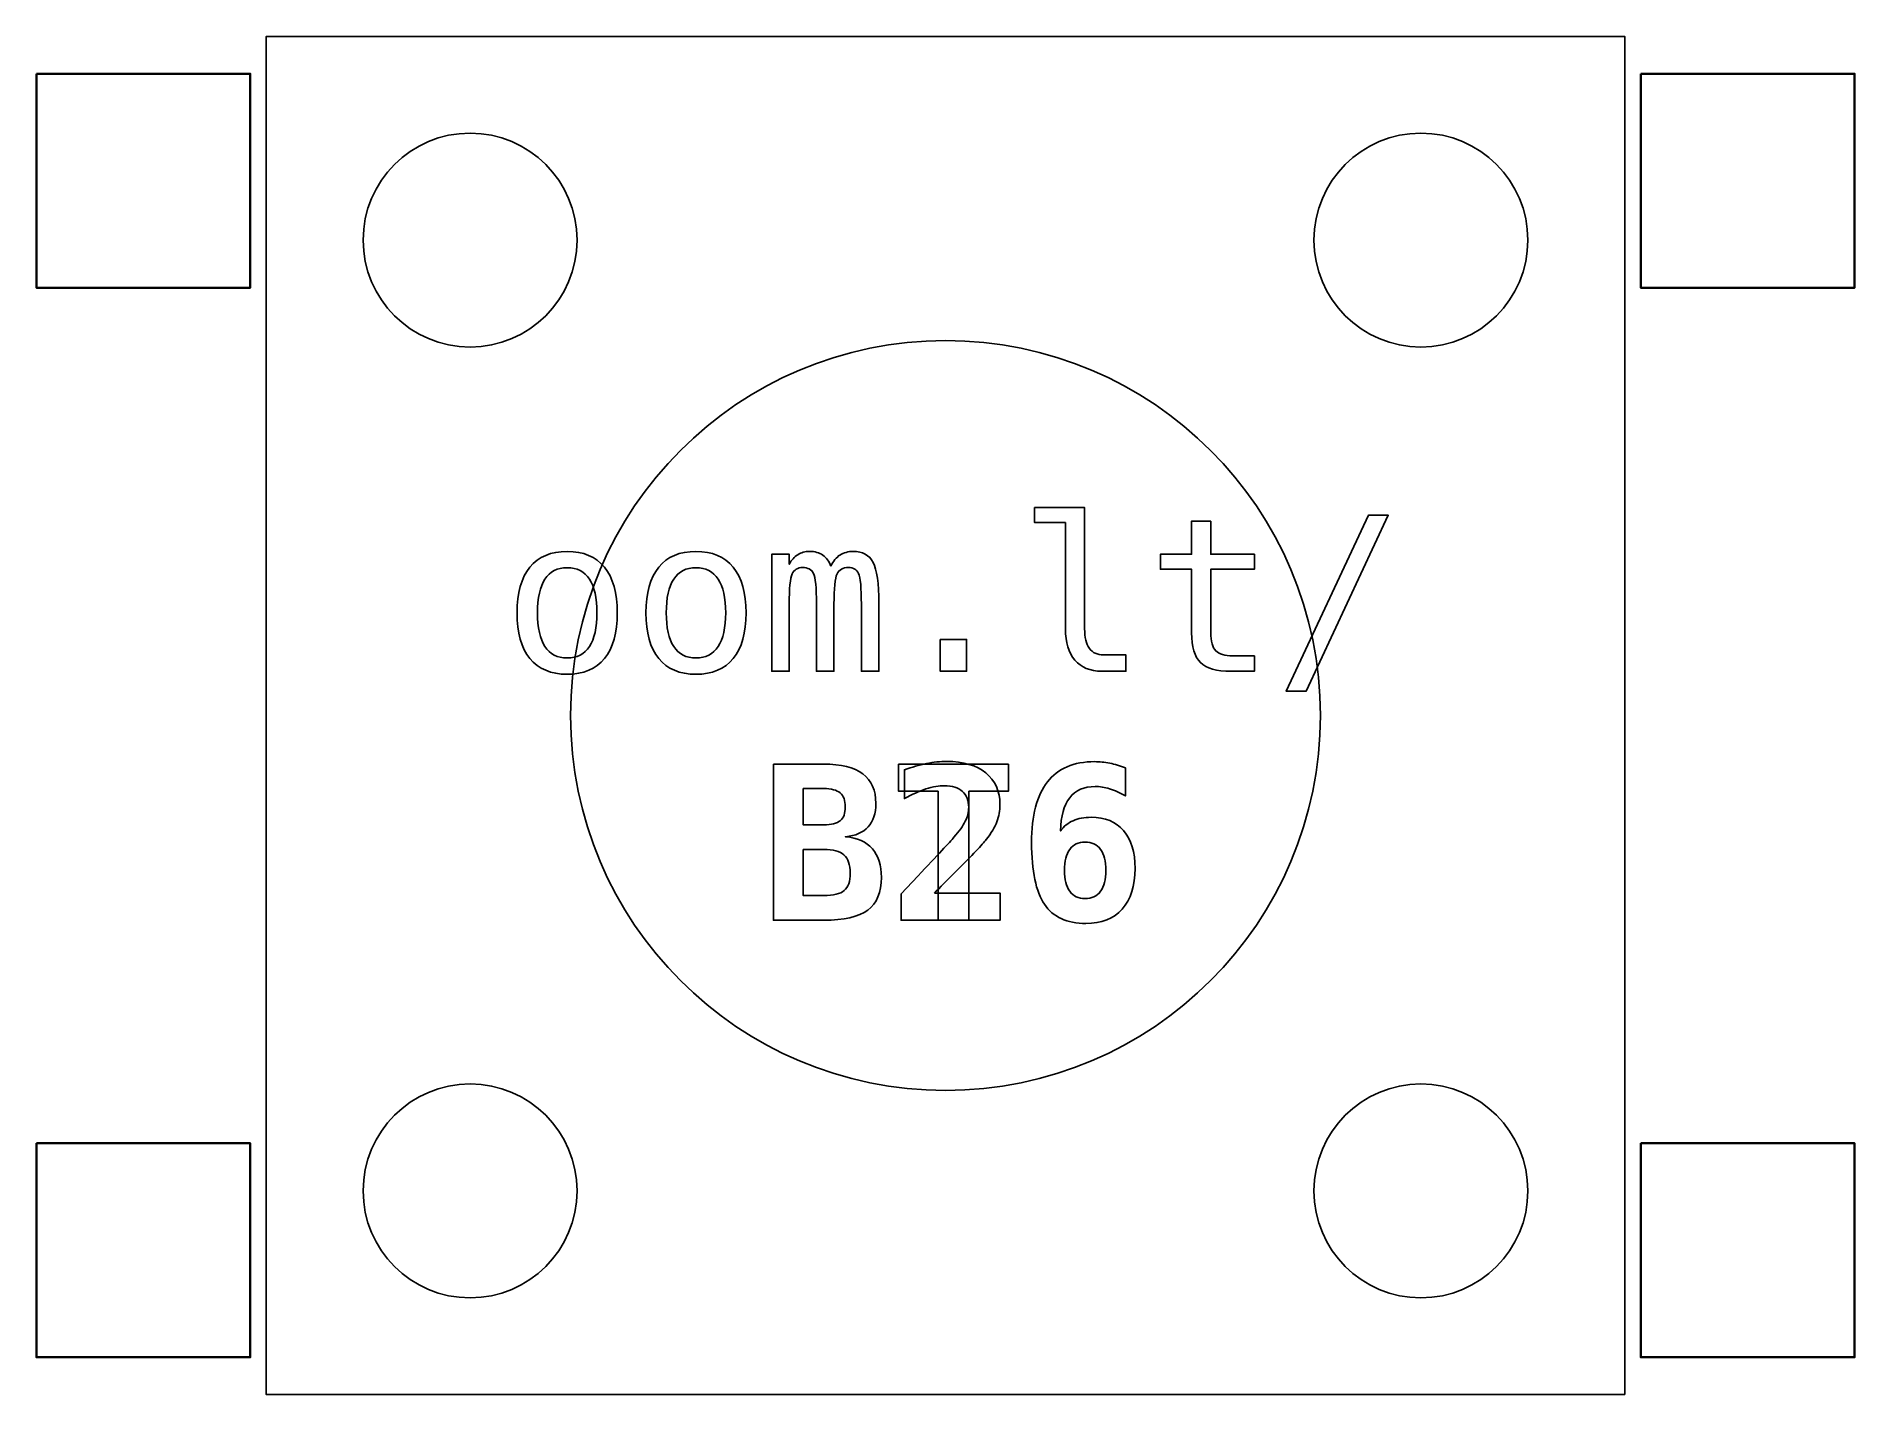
# Model space of a CAD drawing. Header units: centimetres. Extents: x -10.925 to -10.075, y -15.168 to -14.533.
import ezdxf

# ---------------------------------------------------------------- set-up
doc = ezdxf.new("R2010")
doc.units = ezdxf.units.CM
doc.header["$MEASUREMENT"] = 0
doc.layers.add('Layer 1', color=7, linetype='Continuous')

msp = doc.modelspace()

# ---------------------------------------------------------------- linework, layer by layer
at = {"layer": 'Layer 1', "color": 250, "lineweight": 25}
msp.add_open_spline([(-10.1825, -15.1675), (-10.1825, -15.1675), (-10.8175, -15.1675), (-10.8175, -15.1675), (-10.8175, -15.1675), (-10.8175, -15.1675), (-10.8175, -14.5325), (-10.8175, -14.5325), (-10.8175, -14.5325), (-10.8175, -14.5325), (-10.1825, -14.5325), (-10.1825, -14.5325), (-10.1825, -14.5325), (-10.1825, -14.5325), (-10.1825, -15.1675), (-10.1825, -15.1675)], degree=3, knots=[0, 0, 0, 0, 0.25, 0.25, 0.25, 0.25, 0.5, 0.5, 0.5, 0.5, 0.75, 0.75, 0.75, 0.75, 1, 1, 1, 1], dxfattribs=at)
at = {"layer": 'Layer 1', "color": 250, "lineweight": 35}
for points in [[(-10.925, -14.55), (-10.925, -14.55), (-10.825, -14.55), (-10.825, -14.55), (-10.825, -14.55), (-10.825, -14.55), (-10.825, -14.65), (-10.825, -14.65), (-10.825, -14.65), (-10.825, -14.65), (-10.925, -14.65), (-10.925, -14.65), (-10.925, -14.65), (-10.925, -14.65), (-10.925, -14.55), (-10.925, -14.55)], [(-10.175, -14.55), (-10.175, -14.55), (-10.075, -14.55), (-10.075, -14.55), (-10.075, -14.55), (-10.075, -14.55), (-10.075, -14.65), (-10.075, -14.65), (-10.075, -14.65), (-10.075, -14.65), (-10.175, -14.65), (-10.175, -14.65), (-10.175, -14.65), (-10.175, -14.65), (-10.175, -14.55), (-10.175, -14.55)], [(-10.925, -15.05), (-10.925, -15.05), (-10.825, -15.05), (-10.825, -15.05), (-10.825, -15.05), (-10.825, -15.05), (-10.825, -15.15), (-10.825, -15.15), (-10.825, -15.15), (-10.825, -15.15), (-10.925, -15.15), (-10.925, -15.15), (-10.925, -15.15), (-10.925, -15.15), (-10.925, -15.05), (-10.925, -15.05)], [(-10.175, -15.05), (-10.175, -15.05), (-10.075, -15.05), (-10.075, -15.05), (-10.075, -15.05), (-10.075, -15.05), (-10.075, -15.15), (-10.075, -15.15), (-10.075, -15.15), (-10.075, -15.15), (-10.175, -15.15), (-10.175, -15.15), (-10.175, -15.15), (-10.175, -15.15), (-10.175, -15.05), (-10.175, -15.05)]]:
    msp.add_open_spline(points, degree=3, knots=[0, 0, 0, 0, 0.25, 0.25, 0.25, 0.25, 0.5, 0.5, 0.5, 0.5, 0.75, 0.75, 0.75, 0.75, 1, 1, 1, 1], dxfattribs=at)
at = {"layer": 'Layer 1', "color": 7, "lineweight": 25}
for points in [[(-10.72225, -14.67775), (-10.74986, -14.67775), (-10.77225, -14.65536), (-10.77225, -14.62775), (-10.77225, -14.62775), (-10.77225, -14.60014), (-10.74986, -14.57775), (-10.72225, -14.57775), (-10.72225, -14.57775), (-10.69464, -14.57775), (-10.67225, -14.60014), (-10.67225, -14.62775), (-10.67225, -14.62775), (-10.67225, -14.65536), (-10.69464, -14.67775), (-10.72225, -14.67775)], [(-10.27775, -14.67775), (-10.30536, -14.67775), (-10.32775, -14.65536), (-10.32775, -14.62775), (-10.32775, -14.62775), (-10.32775, -14.60014), (-10.30536, -14.57775), (-10.27775, -14.57775), (-10.27775, -14.57775), (-10.25014, -14.57775), (-10.22775, -14.60014), (-10.22775, -14.62775), (-10.22775, -14.62775), (-10.22775, -14.65536), (-10.25014, -14.67775), (-10.27775, -14.67775)], [(-10.49999, -15.02526), (-10.59677, -15.02526), (-10.67526, -14.94677), (-10.67526, -14.85), (-10.67526, -14.85), (-10.67526, -14.75322), (-10.59677, -14.67474), (-10.49999, -14.67474), (-10.49999, -14.67474), (-10.40322, -14.67474), (-10.32474, -14.75322), (-10.32474, -14.85), (-10.32474, -14.85), (-10.32474, -14.94677), (-10.40322, -15.02526), (-10.49999, -15.02526)], [(-10.72225, -15.12225), (-10.74986, -15.12225), (-10.77225, -15.09986), (-10.77225, -15.07225), (-10.77225, -15.07225), (-10.77225, -15.04464), (-10.74986, -15.02225), (-10.72225, -15.02225), (-10.72225, -15.02225), (-10.69464, -15.02225), (-10.67225, -15.04464), (-10.67225, -15.07225), (-10.67225, -15.07225), (-10.67225, -15.09986), (-10.69464, -15.12225), (-10.72225, -15.12225)], [(-10.27775, -15.12225), (-10.30536, -15.12225), (-10.32775, -15.09986), (-10.32775, -15.07225), (-10.32775, -15.07225), (-10.32775, -15.04464), (-10.30536, -15.02225), (-10.27775, -15.02225), (-10.27775, -15.02225), (-10.25014, -15.02225), (-10.22775, -15.04464), (-10.22775, -15.07225), (-10.22775, -15.07225), (-10.22775, -15.09986), (-10.25014, -15.12225), (-10.27775, -15.12225)]]:
    msp.add_open_spline(points, degree=3, knots=[0, 0, 0, 0, 0.25, 0.25, 0.25, 0.25, 0.5, 0.5, 0.5, 0.5, 0.75, 0.75, 0.75, 0.75, 1, 1, 1, 1], dxfattribs=at)
at = {"layer": 'Layer 1', "color": 250}
for points, knots in [([(-10.43495, -14.80948), (-10.43495, -14.81352), (-10.43422, -14.81655), (-10.43273, -14.8186), (-10.43273, -14.8186), (-10.43125, -14.82065), (-10.42907, -14.82168), (-10.42617, -14.82168), (-10.42617, -14.82168), (-10.42617, -14.82168), (-10.41567, -14.82168), (-10.41567, -14.82168), (-10.41567, -14.82168), (-10.41567, -14.82168), (-10.41567, -14.8293), (-10.41567, -14.8293), (-10.41567, -14.8293), (-10.41567, -14.8293), (-10.42703, -14.8293), (-10.42703, -14.8293), (-10.42703, -14.8293), (-10.43242, -14.8293), (-10.43657, -14.82757), (-10.43952, -14.82412), (-10.43952, -14.82412), (-10.44247, -14.82067), (-10.44393, -14.81578), (-10.44393, -14.80948), (-10.44393, -14.80948), (-10.44393, -14.80948), (-10.44393, -14.75982), (-10.44393, -14.75982), (-10.44393, -14.75982), (-10.44393, -14.75982), (-10.45833, -14.75982), (-10.45833, -14.75982), (-10.45833, -14.75982), (-10.45833, -14.75982), (-10.45833, -14.75278), (-10.45833, -14.75278), (-10.45833, -14.75278), (-10.45833, -14.75278), (-10.43495, -14.75278), (-10.43495, -14.75278), (-10.43495, -14.75278), (-10.43495, -14.75278), (-10.43495, -14.80948), (-10.43495, -14.80948)], [0, 0, 0, 0, 0.083333, 0.083333, 0.083333, 0.083333, 0.166667, 0.166667, 0.166667, 0.166667, 0.25, 0.25, 0.25, 0.25, 0.333333, 0.333333, 0.333333, 0.333333, 0.416667, 0.416667, 0.416667, 0.416667, 0.5, 0.5, 0.5, 0.5, 0.583333, 0.583333, 0.583333, 0.583333, 0.666667, 0.666667, 0.666667, 0.666667, 0.75, 0.75, 0.75, 0.75, 0.833333, 0.833333, 0.833333, 0.833333, 0.916667, 0.916667, 0.916667, 0.916667, 1, 1, 1, 1]), ([(-10.43495, -14.80948), (-10.43495, -14.81352), (-10.43422, -14.81655), (-10.43273, -14.8186), (-10.43273, -14.8186), (-10.43125, -14.82065), (-10.42907, -14.82168), (-10.42617, -14.82168), (-10.42617, -14.82168), (-10.42617, -14.82168), (-10.41567, -14.82168), (-10.41567, -14.82168), (-10.41567, -14.82168), (-10.41567, -14.82168), (-10.41567, -14.8293), (-10.41567, -14.8293), (-10.41567, -14.8293), (-10.41567, -14.8293), (-10.42703, -14.8293), (-10.42703, -14.8293), (-10.42703, -14.8293), (-10.43242, -14.8293), (-10.43657, -14.82757), (-10.43952, -14.82412), (-10.43952, -14.82412), (-10.44247, -14.82067), (-10.44393, -14.81578), (-10.44393, -14.80948), (-10.44393, -14.80948), (-10.44393, -14.80948), (-10.44393, -14.75982), (-10.44393, -14.75982), (-10.44393, -14.75982), (-10.44393, -14.75982), (-10.45833, -14.75982), (-10.45833, -14.75982), (-10.45833, -14.75982), (-10.45833, -14.75982), (-10.45833, -14.75278), (-10.45833, -14.75278), (-10.45833, -14.75278), (-10.45833, -14.75278), (-10.43495, -14.75278), (-10.43495, -14.75278), (-10.43495, -14.75278), (-10.43495, -14.75278), (-10.43495, -14.80948), (-10.43495, -14.80948)], [0, 0, 0, 0, 0.083333, 0.083333, 0.083333, 0.083333, 0.166667, 0.166667, 0.166667, 0.166667, 0.25, 0.25, 0.25, 0.25, 0.333333, 0.333333, 0.333333, 0.333333, 0.416667, 0.416667, 0.416667, 0.416667, 0.5, 0.5, 0.5, 0.5, 0.583333, 0.583333, 0.583333, 0.583333, 0.666667, 0.666667, 0.666667, 0.666667, 0.75, 0.75, 0.75, 0.75, 0.833333, 0.833333, 0.833333, 0.833333, 0.916667, 0.916667, 0.916667, 0.916667, 1, 1, 1, 1]), ([(-10.37597, -14.75908), (-10.37597, -14.75908), (-10.37597, -14.77462), (-10.37597, -14.77462), (-10.37597, -14.77462), (-10.37597, -14.77462), (-10.35555, -14.77462), (-10.35555, -14.77462), (-10.35555, -14.77462), (-10.35555, -14.77462), (-10.35555, -14.7816), (-10.35555, -14.7816), (-10.35555, -14.7816), (-10.35555, -14.7816), (-10.37597, -14.7816), (-10.37597, -14.7816), (-10.37597, -14.7816), (-10.37597, -14.7816), (-10.37597, -14.81128), (-10.37597, -14.81128), (-10.37597, -14.81128), (-10.37597, -14.81532), (-10.3752, -14.81813), (-10.37367, -14.81972), (-10.37367, -14.81972), (-10.37213, -14.82132), (-10.36947, -14.82212), (-10.36567, -14.82212), (-10.36567, -14.82212), (-10.36567, -14.82212), (-10.35555, -14.82212), (-10.35555, -14.82212), (-10.35555, -14.82212), (-10.35555, -14.82212), (-10.35555, -14.8293), (-10.35555, -14.8293), (-10.35555, -14.8293), (-10.35555, -14.8293), (-10.36653, -14.8293), (-10.36653, -14.8293), (-10.36653, -14.8293), (-10.37328, -14.8293), (-10.37803, -14.82795), (-10.3808, -14.82525), (-10.3808, -14.82525), (-10.38357, -14.82255), (-10.38495, -14.81788), (-10.38495, -14.81128), (-10.38495, -14.81128), (-10.38495, -14.81128), (-10.38495, -14.7816), (-10.38495, -14.7816), (-10.38495, -14.7816), (-10.38495, -14.7816), (-10.39955, -14.7816), (-10.39955, -14.7816), (-10.39955, -14.7816), (-10.39955, -14.7816), (-10.39955, -14.77462), (-10.39955, -14.77462), (-10.39955, -14.77462), (-10.39955, -14.77462), (-10.38495, -14.77462), (-10.38495, -14.77462), (-10.38495, -14.77462), (-10.38495, -14.77462), (-10.38495, -14.75908), (-10.38495, -14.75908), (-10.38495, -14.75908), (-10.38495, -14.75908), (-10.37597, -14.75908), (-10.37597, -14.75908)], [0, 0, 0, 0, 0.055556, 0.055556, 0.055556, 0.055556, 0.111111, 0.111111, 0.111111, 0.111111, 0.166667, 0.166667, 0.166667, 0.166667, 0.222222, 0.222222, 0.222222, 0.222222, 0.277778, 0.277778, 0.277778, 0.277778, 0.333333, 0.333333, 0.333333, 0.333333, 0.388889, 0.388889, 0.388889, 0.388889, 0.444444, 0.444444, 0.444444, 0.444444, 0.5, 0.5, 0.5, 0.5, 0.555556, 0.555556, 0.555556, 0.555556, 0.611111, 0.611111, 0.611111, 0.611111, 0.666667, 0.666667, 0.666667, 0.666667, 0.722222, 0.722222, 0.722222, 0.722222, 0.777778, 0.777778, 0.777778, 0.777778, 0.833333, 0.833333, 0.833333, 0.833333, 0.888889, 0.888889, 0.888889, 0.888889, 0.944444, 0.944444, 0.944444, 0.944444, 1, 1, 1, 1]), ([(-10.37597, -14.75908), (-10.37597, -14.75908), (-10.37597, -14.77462), (-10.37597, -14.77462), (-10.37597, -14.77462), (-10.37597, -14.77462), (-10.35555, -14.77462), (-10.35555, -14.77462), (-10.35555, -14.77462), (-10.35555, -14.77462), (-10.35555, -14.7816), (-10.35555, -14.7816), (-10.35555, -14.7816), (-10.35555, -14.7816), (-10.37597, -14.7816), (-10.37597, -14.7816), (-10.37597, -14.7816), (-10.37597, -14.7816), (-10.37597, -14.81128), (-10.37597, -14.81128), (-10.37597, -14.81128), (-10.37597, -14.81532), (-10.3752, -14.81813), (-10.37367, -14.81972), (-10.37367, -14.81972), (-10.37213, -14.82132), (-10.36947, -14.82212), (-10.36567, -14.82212), (-10.36567, -14.82212), (-10.36567, -14.82212), (-10.35555, -14.82212), (-10.35555, -14.82212), (-10.35555, -14.82212), (-10.35555, -14.82212), (-10.35555, -14.8293), (-10.35555, -14.8293), (-10.35555, -14.8293), (-10.35555, -14.8293), (-10.36653, -14.8293), (-10.36653, -14.8293), (-10.36653, -14.8293), (-10.37328, -14.8293), (-10.37803, -14.82795), (-10.3808, -14.82525), (-10.3808, -14.82525), (-10.38357, -14.82255), (-10.38495, -14.81788), (-10.38495, -14.81128), (-10.38495, -14.81128), (-10.38495, -14.81128), (-10.38495, -14.7816), (-10.38495, -14.7816), (-10.38495, -14.7816), (-10.38495, -14.7816), (-10.39955, -14.7816), (-10.39955, -14.7816), (-10.39955, -14.7816), (-10.39955, -14.7816), (-10.39955, -14.77462), (-10.39955, -14.77462), (-10.39955, -14.77462), (-10.39955, -14.77462), (-10.38495, -14.77462), (-10.38495, -14.77462), (-10.38495, -14.77462), (-10.38495, -14.77462), (-10.38495, -14.75908), (-10.38495, -14.75908), (-10.38495, -14.75908), (-10.38495, -14.75908), (-10.37597, -14.75908), (-10.37597, -14.75908)], [0, 0, 0, 0, 0.055556, 0.055556, 0.055556, 0.055556, 0.111111, 0.111111, 0.111111, 0.111111, 0.166667, 0.166667, 0.166667, 0.166667, 0.222222, 0.222222, 0.222222, 0.222222, 0.277778, 0.277778, 0.277778, 0.277778, 0.333333, 0.333333, 0.333333, 0.333333, 0.388889, 0.388889, 0.388889, 0.388889, 0.444444, 0.444444, 0.444444, 0.444444, 0.5, 0.5, 0.5, 0.5, 0.555556, 0.555556, 0.555556, 0.555556, 0.611111, 0.611111, 0.611111, 0.611111, 0.666667, 0.666667, 0.666667, 0.666667, 0.722222, 0.722222, 0.722222, 0.722222, 0.777778, 0.777778, 0.777778, 0.777778, 0.833333, 0.833333, 0.833333, 0.833333, 0.888889, 0.888889, 0.888889, 0.888889, 0.944444, 0.944444, 0.944444, 0.944444, 1, 1, 1, 1]), ([(-10.30233, -14.7564), (-10.30233, -14.7564), (-10.29305, -14.7564), (-10.29305, -14.7564), (-10.29305, -14.7564), (-10.29305, -14.7564), (-10.33143, -14.83858), (-10.33143, -14.83858), (-10.33143, -14.83858), (-10.33143, -14.83858), (-10.34077, -14.83858), (-10.34077, -14.83858), (-10.34077, -14.83858), (-10.34077, -14.83858), (-10.30233, -14.7564), (-10.30233, -14.7564)], [0, 0, 0, 0, 0.25, 0.25, 0.25, 0.25, 0.5, 0.5, 0.5, 0.5, 0.75, 0.75, 0.75, 0.75, 1, 1, 1, 1]), ([(-10.30233, -14.7564), (-10.30233, -14.7564), (-10.29305, -14.7564), (-10.29305, -14.7564), (-10.29305, -14.7564), (-10.29305, -14.7564), (-10.33143, -14.83858), (-10.33143, -14.83858), (-10.33143, -14.83858), (-10.33143, -14.83858), (-10.34077, -14.83858), (-10.34077, -14.83858), (-10.34077, -14.83858), (-10.34077, -14.83858), (-10.30233, -14.7564), (-10.30233, -14.7564)], [0, 0, 0, 0, 0.25, 0.25, 0.25, 0.25, 0.5, 0.5, 0.5, 0.5, 0.75, 0.75, 0.75, 0.75, 1, 1, 1, 1]), ([(-10.67687, -14.7733), (-10.66928, -14.7733), (-10.66348, -14.77575), (-10.65947, -14.78067), (-10.65947, -14.78067), (-10.65545, -14.78558), (-10.65343, -14.7927), (-10.65343, -14.802), (-10.65343, -14.802), (-10.65343, -14.81135), (-10.65543, -14.81847), (-10.65943, -14.82337), (-10.65943, -14.82337), (-10.66345, -14.82827), (-10.66925, -14.83072), (-10.67687, -14.83072), (-10.67687, -14.83072), (-10.68447, -14.83072), (-10.69025, -14.82827), (-10.69427, -14.82337), (-10.69427, -14.82337), (-10.69827, -14.81847), (-10.70027, -14.81135), (-10.70027, -14.802), (-10.70027, -14.802), (-10.70027, -14.7927), (-10.69827, -14.78558), (-10.69427, -14.78067), (-10.69427, -14.78067), (-10.69025, -14.77575), (-10.68447, -14.7733), (-10.67687, -14.7733)], [0, 0, 0, 0, 0.125, 0.125, 0.125, 0.125, 0.25, 0.25, 0.25, 0.25, 0.375, 0.375, 0.375, 0.375, 0.5, 0.5, 0.5, 0.5, 0.625, 0.625, 0.625, 0.625, 0.75, 0.75, 0.75, 0.75, 0.875, 0.875, 0.875, 0.875, 1, 1, 1, 1]), ([(-10.67687, -14.7733), (-10.66928, -14.7733), (-10.66348, -14.77575), (-10.65947, -14.78067), (-10.65947, -14.78067), (-10.65545, -14.78558), (-10.65343, -14.7927), (-10.65343, -14.802), (-10.65343, -14.802), (-10.65343, -14.81135), (-10.65543, -14.81847), (-10.65943, -14.82337), (-10.65943, -14.82337), (-10.66345, -14.82827), (-10.66925, -14.83072), (-10.67687, -14.83072), (-10.67687, -14.83072), (-10.68447, -14.83072), (-10.69025, -14.82827), (-10.69427, -14.82337), (-10.69427, -14.82337), (-10.69827, -14.81847), (-10.70027, -14.81135), (-10.70027, -14.802), (-10.70027, -14.802), (-10.70027, -14.7927), (-10.69827, -14.78558), (-10.69427, -14.78067), (-10.69427, -14.78067), (-10.69025, -14.77575), (-10.68447, -14.7733), (-10.67687, -14.7733)], [0, 0, 0, 0, 0.125, 0.125, 0.125, 0.125, 0.25, 0.25, 0.25, 0.25, 0.375, 0.375, 0.375, 0.375, 0.5, 0.5, 0.5, 0.5, 0.625, 0.625, 0.625, 0.625, 0.75, 0.75, 0.75, 0.75, 0.875, 0.875, 0.875, 0.875, 1, 1, 1, 1]), ([(-10.67687, -14.78092), (-10.68143, -14.78092), (-10.68488, -14.78268), (-10.68723, -14.78623), (-10.68723, -14.78623), (-10.68958, -14.78978), (-10.69075, -14.79505), (-10.69075, -14.802), (-10.69075, -14.802), (-10.69075, -14.80893), (-10.68958, -14.81418), (-10.68723, -14.81775), (-10.68723, -14.81775), (-10.68488, -14.82132), (-10.68143, -14.8231), (-10.67687, -14.8231), (-10.67687, -14.8231), (-10.67228, -14.8231), (-10.66882, -14.82132), (-10.66647, -14.81775), (-10.66647, -14.81775), (-10.66412, -14.81418), (-10.66295, -14.80893), (-10.66295, -14.802), (-10.66295, -14.802), (-10.66295, -14.79505), (-10.66412, -14.78978), (-10.66647, -14.78623), (-10.66647, -14.78623), (-10.66882, -14.78268), (-10.67228, -14.78092), (-10.67687, -14.78092)], [0, 0, 0, 0, 0.125, 0.125, 0.125, 0.125, 0.25, 0.25, 0.25, 0.25, 0.375, 0.375, 0.375, 0.375, 0.5, 0.5, 0.5, 0.5, 0.625, 0.625, 0.625, 0.625, 0.75, 0.75, 0.75, 0.75, 0.875, 0.875, 0.875, 0.875, 1, 1, 1, 1]), ([(-10.67687, -14.78092), (-10.68143, -14.78092), (-10.68488, -14.78268), (-10.68723, -14.78623), (-10.68723, -14.78623), (-10.68958, -14.78978), (-10.69075, -14.79505), (-10.69075, -14.802), (-10.69075, -14.802), (-10.69075, -14.80893), (-10.68958, -14.81418), (-10.68723, -14.81775), (-10.68723, -14.81775), (-10.68488, -14.82132), (-10.68143, -14.8231), (-10.67687, -14.8231), (-10.67687, -14.8231), (-10.67228, -14.8231), (-10.66882, -14.82132), (-10.66647, -14.81775), (-10.66647, -14.81775), (-10.66412, -14.81418), (-10.66295, -14.80893), (-10.66295, -14.802), (-10.66295, -14.802), (-10.66295, -14.79505), (-10.66412, -14.78978), (-10.66647, -14.78623), (-10.66647, -14.78623), (-10.66882, -14.78268), (-10.67228, -14.78092), (-10.67687, -14.78092)], [0, 0, 0, 0, 0.125, 0.125, 0.125, 0.125, 0.25, 0.25, 0.25, 0.25, 0.375, 0.375, 0.375, 0.375, 0.5, 0.5, 0.5, 0.5, 0.625, 0.625, 0.625, 0.625, 0.75, 0.75, 0.75, 0.75, 0.875, 0.875, 0.875, 0.875, 1, 1, 1, 1]), ([(-10.61667, -14.7733), (-10.60908, -14.7733), (-10.60328, -14.77575), (-10.59927, -14.78067), (-10.59927, -14.78067), (-10.59525, -14.78558), (-10.59323, -14.7927), (-10.59323, -14.802), (-10.59323, -14.802), (-10.59323, -14.81135), (-10.59523, -14.81847), (-10.59923, -14.82337), (-10.59923, -14.82337), (-10.60325, -14.82827), (-10.60905, -14.83072), (-10.61667, -14.83072), (-10.61667, -14.83072), (-10.62427, -14.83072), (-10.63005, -14.82827), (-10.63407, -14.82337), (-10.63407, -14.82337), (-10.63807, -14.81847), (-10.64007, -14.81135), (-10.64007, -14.802), (-10.64007, -14.802), (-10.64007, -14.7927), (-10.63807, -14.78558), (-10.63407, -14.78067), (-10.63407, -14.78067), (-10.63005, -14.77575), (-10.62427, -14.7733), (-10.61667, -14.7733)], [0, 0, 0, 0, 0.125, 0.125, 0.125, 0.125, 0.25, 0.25, 0.25, 0.25, 0.375, 0.375, 0.375, 0.375, 0.5, 0.5, 0.5, 0.5, 0.625, 0.625, 0.625, 0.625, 0.75, 0.75, 0.75, 0.75, 0.875, 0.875, 0.875, 0.875, 1, 1, 1, 1]), ([(-10.61667, -14.7733), (-10.60908, -14.7733), (-10.60328, -14.77575), (-10.59927, -14.78067), (-10.59927, -14.78067), (-10.59525, -14.78558), (-10.59323, -14.7927), (-10.59323, -14.802), (-10.59323, -14.802), (-10.59323, -14.81135), (-10.59523, -14.81847), (-10.59923, -14.82337), (-10.59923, -14.82337), (-10.60325, -14.82827), (-10.60905, -14.83072), (-10.61667, -14.83072), (-10.61667, -14.83072), (-10.62427, -14.83072), (-10.63005, -14.82827), (-10.63407, -14.82337), (-10.63407, -14.82337), (-10.63807, -14.81847), (-10.64007, -14.81135), (-10.64007, -14.802), (-10.64007, -14.802), (-10.64007, -14.7927), (-10.63807, -14.78558), (-10.63407, -14.78067), (-10.63407, -14.78067), (-10.63005, -14.77575), (-10.62427, -14.7733), (-10.61667, -14.7733)], [0, 0, 0, 0, 0.125, 0.125, 0.125, 0.125, 0.25, 0.25, 0.25, 0.25, 0.375, 0.375, 0.375, 0.375, 0.5, 0.5, 0.5, 0.5, 0.625, 0.625, 0.625, 0.625, 0.75, 0.75, 0.75, 0.75, 0.875, 0.875, 0.875, 0.875, 1, 1, 1, 1]), ([(-10.61667, -14.78092), (-10.62123, -14.78092), (-10.62468, -14.78268), (-10.62703, -14.78623), (-10.62703, -14.78623), (-10.62938, -14.78978), (-10.63055, -14.79505), (-10.63055, -14.802), (-10.63055, -14.802), (-10.63055, -14.80893), (-10.62938, -14.81418), (-10.62703, -14.81775), (-10.62703, -14.81775), (-10.62468, -14.82132), (-10.62123, -14.8231), (-10.61667, -14.8231), (-10.61667, -14.8231), (-10.61208, -14.8231), (-10.60862, -14.82132), (-10.60627, -14.81775), (-10.60627, -14.81775), (-10.60392, -14.81418), (-10.60275, -14.80893), (-10.60275, -14.802), (-10.60275, -14.802), (-10.60275, -14.79505), (-10.60392, -14.78978), (-10.60627, -14.78623), (-10.60627, -14.78623), (-10.60862, -14.78268), (-10.61208, -14.78092), (-10.61667, -14.78092)], [0, 0, 0, 0, 0.125, 0.125, 0.125, 0.125, 0.25, 0.25, 0.25, 0.25, 0.375, 0.375, 0.375, 0.375, 0.5, 0.5, 0.5, 0.5, 0.625, 0.625, 0.625, 0.625, 0.75, 0.75, 0.75, 0.75, 0.875, 0.875, 0.875, 0.875, 1, 1, 1, 1]), ([(-10.61667, -14.78092), (-10.62123, -14.78092), (-10.62468, -14.78268), (-10.62703, -14.78623), (-10.62703, -14.78623), (-10.62938, -14.78978), (-10.63055, -14.79505), (-10.63055, -14.802), (-10.63055, -14.802), (-10.63055, -14.80893), (-10.62938, -14.81418), (-10.62703, -14.81775), (-10.62703, -14.81775), (-10.62468, -14.82132), (-10.62123, -14.8231), (-10.61667, -14.8231), (-10.61667, -14.8231), (-10.61208, -14.8231), (-10.60862, -14.82132), (-10.60627, -14.81775), (-10.60627, -14.81775), (-10.60392, -14.81418), (-10.60275, -14.80893), (-10.60275, -14.802), (-10.60275, -14.802), (-10.60275, -14.79505), (-10.60392, -14.78978), (-10.60627, -14.78623), (-10.60627, -14.78623), (-10.60862, -14.78268), (-10.61208, -14.78092), (-10.61667, -14.78092)], [0, 0, 0, 0, 0.125, 0.125, 0.125, 0.125, 0.25, 0.25, 0.25, 0.25, 0.375, 0.375, 0.375, 0.375, 0.5, 0.5, 0.5, 0.5, 0.625, 0.625, 0.625, 0.625, 0.75, 0.75, 0.75, 0.75, 0.875, 0.875, 0.875, 0.875, 1, 1, 1, 1]), ([(-10.55355, -14.78018), (-10.55245, -14.77783), (-10.55103, -14.7761), (-10.54932, -14.77498), (-10.54932, -14.77498), (-10.54762, -14.77387), (-10.54555, -14.7733), (-10.54315, -14.7733), (-10.54315, -14.7733), (-10.53875, -14.7733), (-10.53565, -14.775), (-10.53385, -14.7784), (-10.53385, -14.7784), (-10.53203, -14.7818), (-10.53113, -14.7882), (-10.53113, -14.79762), (-10.53113, -14.79762), (-10.53113, -14.79762), (-10.53113, -14.8293), (-10.53113, -14.8293), (-10.53113, -14.8293), (-10.53113, -14.8293), (-10.53933, -14.8293), (-10.53933, -14.8293), (-10.53933, -14.8293), (-10.53933, -14.8293), (-10.53933, -14.798), (-10.53933, -14.798), (-10.53933, -14.798), (-10.53933, -14.79028), (-10.53977, -14.7855), (-10.54063, -14.78362), (-10.54063, -14.78362), (-10.54148, -14.78175), (-10.54307, -14.78082), (-10.54535, -14.78082), (-10.54535, -14.78082), (-10.54795, -14.78082), (-10.54973, -14.78182), (-10.5507, -14.78382), (-10.5507, -14.78382), (-10.55165, -14.78582), (-10.55213, -14.79055), (-10.55213, -14.798), (-10.55213, -14.798), (-10.55213, -14.798), (-10.55213, -14.8293), (-10.55213, -14.8293), (-10.55213, -14.8293), (-10.55213, -14.8293), (-10.56033, -14.8293), (-10.56033, -14.8293), (-10.56033, -14.8293), (-10.56033, -14.8293), (-10.56033, -14.798), (-10.56033, -14.798), (-10.56033, -14.798), (-10.56033, -14.79018), (-10.5608, -14.78537), (-10.56173, -14.78355), (-10.56173, -14.78355), (-10.56265, -14.78173), (-10.56432, -14.78082), (-10.56673, -14.78082), (-10.56673, -14.78082), (-10.56912, -14.78082), (-10.57077, -14.78182), (-10.57168, -14.78382), (-10.57168, -14.78382), (-10.57262, -14.78582), (-10.57308, -14.79055), (-10.57308, -14.798), (-10.57308, -14.798), (-10.57308, -14.798), (-10.57308, -14.8293), (-10.57308, -14.8293), (-10.57308, -14.8293), (-10.57308, -14.8293), (-10.58123, -14.8293), (-10.58123, -14.8293), (-10.58123, -14.8293), (-10.58123, -14.8293), (-10.58123, -14.77462), (-10.58123, -14.77462), (-10.58123, -14.77462), (-10.58123, -14.77462), (-10.57308, -14.77462), (-10.57308, -14.77462), (-10.57308, -14.77462), (-10.57308, -14.77462), (-10.57308, -14.7793), (-10.57308, -14.7793), (-10.57308, -14.7793), (-10.57202, -14.77735), (-10.57067, -14.77587), (-10.56905, -14.77483), (-10.56905, -14.77483), (-10.56745, -14.77382), (-10.56562, -14.7733), (-10.56357, -14.7733), (-10.56357, -14.7733), (-10.56108, -14.7733), (-10.55903, -14.77387), (-10.55738, -14.775), (-10.55738, -14.775), (-10.55573, -14.77615), (-10.55447, -14.77787), (-10.55355, -14.78018)], [0, 0, 0, 0, 0.037037, 0.037037, 0.037037, 0.037037, 0.074074, 0.074074, 0.074074, 0.074074, 0.111111, 0.111111, 0.111111, 0.111111, 0.148148, 0.148148, 0.148148, 0.148148, 0.185185, 0.185185, 0.185185, 0.185185, 0.222222, 0.222222, 0.222222, 0.222222, 0.259259, 0.259259, 0.259259, 0.259259, 0.296296, 0.296296, 0.296296, 0.296296, 0.333333, 0.333333, 0.333333, 0.333333, 0.37037, 0.37037, 0.37037, 0.37037, 0.407407, 0.407407, 0.407407, 0.407407, 0.444444, 0.444444, 0.444444, 0.444444, 0.481481, 0.481481, 0.481481, 0.481481, 0.518519, 0.518519, 0.518519, 0.518519, 0.555556, 0.555556, 0.555556, 0.555556, 0.592593, 0.592593, 0.592593, 0.592593, 0.62963, 0.62963, 0.62963, 0.62963, 0.666667, 0.666667, 0.666667, 0.666667, 0.703704, 0.703704, 0.703704, 0.703704, 0.740741, 0.740741, 0.740741, 0.740741, 0.777778, 0.777778, 0.777778, 0.777778, 0.814815, 0.814815, 0.814815, 0.814815, 0.851852, 0.851852, 0.851852, 0.851852, 0.888889, 0.888889, 0.888889, 0.888889, 0.925926, 0.925926, 0.925926, 0.925926, 0.962963, 0.962963, 0.962963, 0.962963, 1, 1, 1, 1]), ([(-10.55355, -14.78018), (-10.55245, -14.77783), (-10.55103, -14.7761), (-10.54932, -14.77498), (-10.54932, -14.77498), (-10.54762, -14.77387), (-10.54555, -14.7733), (-10.54315, -14.7733), (-10.54315, -14.7733), (-10.53875, -14.7733), (-10.53565, -14.775), (-10.53385, -14.7784), (-10.53385, -14.7784), (-10.53203, -14.7818), (-10.53113, -14.7882), (-10.53113, -14.79762), (-10.53113, -14.79762), (-10.53113, -14.79762), (-10.53113, -14.8293), (-10.53113, -14.8293), (-10.53113, -14.8293), (-10.53113, -14.8293), (-10.53933, -14.8293), (-10.53933, -14.8293), (-10.53933, -14.8293), (-10.53933, -14.8293), (-10.53933, -14.798), (-10.53933, -14.798), (-10.53933, -14.798), (-10.53933, -14.79028), (-10.53977, -14.7855), (-10.54063, -14.78362), (-10.54063, -14.78362), (-10.54148, -14.78175), (-10.54307, -14.78082), (-10.54535, -14.78082), (-10.54535, -14.78082), (-10.54795, -14.78082), (-10.54973, -14.78182), (-10.5507, -14.78382), (-10.5507, -14.78382), (-10.55165, -14.78582), (-10.55213, -14.79055), (-10.55213, -14.798), (-10.55213, -14.798), (-10.55213, -14.798), (-10.55213, -14.8293), (-10.55213, -14.8293), (-10.55213, -14.8293), (-10.55213, -14.8293), (-10.56033, -14.8293), (-10.56033, -14.8293), (-10.56033, -14.8293), (-10.56033, -14.8293), (-10.56033, -14.798), (-10.56033, -14.798), (-10.56033, -14.798), (-10.56033, -14.79018), (-10.5608, -14.78537), (-10.56173, -14.78355), (-10.56173, -14.78355), (-10.56265, -14.78173), (-10.56432, -14.78082), (-10.56673, -14.78082), (-10.56673, -14.78082), (-10.56912, -14.78082), (-10.57077, -14.78182), (-10.57168, -14.78382), (-10.57168, -14.78382), (-10.57262, -14.78582), (-10.57308, -14.79055), (-10.57308, -14.798), (-10.57308, -14.798), (-10.57308, -14.798), (-10.57308, -14.8293), (-10.57308, -14.8293), (-10.57308, -14.8293), (-10.57308, -14.8293), (-10.58123, -14.8293), (-10.58123, -14.8293), (-10.58123, -14.8293), (-10.58123, -14.8293), (-10.58123, -14.77462), (-10.58123, -14.77462), (-10.58123, -14.77462), (-10.58123, -14.77462), (-10.57308, -14.77462), (-10.57308, -14.77462), (-10.57308, -14.77462), (-10.57308, -14.77462), (-10.57308, -14.7793), (-10.57308, -14.7793), (-10.57308, -14.7793), (-10.57202, -14.77735), (-10.57067, -14.77587), (-10.56905, -14.77483), (-10.56905, -14.77483), (-10.56745, -14.77382), (-10.56562, -14.7733), (-10.56357, -14.7733), (-10.56357, -14.7733), (-10.56108, -14.7733), (-10.55903, -14.77387), (-10.55738, -14.775), (-10.55738, -14.775), (-10.55573, -14.77615), (-10.55447, -14.77787), (-10.55355, -14.78018)], [0, 0, 0, 0, 0.037037, 0.037037, 0.037037, 0.037037, 0.074074, 0.074074, 0.074074, 0.074074, 0.111111, 0.111111, 0.111111, 0.111111, 0.148148, 0.148148, 0.148148, 0.148148, 0.185185, 0.185185, 0.185185, 0.185185, 0.222222, 0.222222, 0.222222, 0.222222, 0.259259, 0.259259, 0.259259, 0.259259, 0.296296, 0.296296, 0.296296, 0.296296, 0.333333, 0.333333, 0.333333, 0.333333, 0.37037, 0.37037, 0.37037, 0.37037, 0.407407, 0.407407, 0.407407, 0.407407, 0.444444, 0.444444, 0.444444, 0.444444, 0.481481, 0.481481, 0.481481, 0.481481, 0.518519, 0.518519, 0.518519, 0.518519, 0.555556, 0.555556, 0.555556, 0.555556, 0.592593, 0.592593, 0.592593, 0.592593, 0.62963, 0.62963, 0.62963, 0.62963, 0.666667, 0.666667, 0.666667, 0.666667, 0.703704, 0.703704, 0.703704, 0.703704, 0.740741, 0.740741, 0.740741, 0.740741, 0.777778, 0.777778, 0.777778, 0.777778, 0.814815, 0.814815, 0.814815, 0.814815, 0.851852, 0.851852, 0.851852, 0.851852, 0.888889, 0.888889, 0.888889, 0.888889, 0.925926, 0.925926, 0.925926, 0.925926, 0.962963, 0.962963, 0.962963, 0.962963, 1, 1, 1, 1]), ([(-10.50247, -14.8144), (-10.50247, -14.8144), (-10.49017, -14.8144), (-10.49017, -14.8144), (-10.49017, -14.8144), (-10.49017, -14.8144), (-10.49017, -14.8293), (-10.49017, -14.8293), (-10.49017, -14.8293), (-10.49017, -14.8293), (-10.50247, -14.8293), (-10.50247, -14.8293), (-10.50247, -14.8293), (-10.50247, -14.8293), (-10.50247, -14.8144), (-10.50247, -14.8144)], [0, 0, 0, 0, 0.25, 0.25, 0.25, 0.25, 0.5, 0.5, 0.5, 0.5, 0.75, 0.75, 0.75, 0.75, 1, 1, 1, 1]), ([(-10.50247, -14.8144), (-10.50247, -14.8144), (-10.49017, -14.8144), (-10.49017, -14.8144), (-10.49017, -14.8144), (-10.49017, -14.8144), (-10.49017, -14.8293), (-10.49017, -14.8293), (-10.49017, -14.8293), (-10.49017, -14.8293), (-10.50247, -14.8293), (-10.50247, -14.8293), (-10.50247, -14.8293), (-10.50247, -14.8293), (-10.50247, -14.8144), (-10.50247, -14.8144)], [0, 0, 0, 0, 0.25, 0.25, 0.25, 0.25, 0.5, 0.5, 0.5, 0.5, 0.75, 0.75, 0.75, 0.75, 1, 1, 1, 1]), ([(-10.58045, -14.8727), (-10.58045, -14.8727), (-10.55697, -14.8727), (-10.55697, -14.8727), (-10.55697, -14.8727), (-10.54885, -14.8727), (-10.54277, -14.87423), (-10.53868, -14.87732), (-10.53868, -14.87732), (-10.5346, -14.88038), (-10.53255, -14.88498), (-10.53255, -14.8911), (-10.53255, -14.8911), (-10.53255, -14.8958), (-10.53375, -14.89945), (-10.53617, -14.90208), (-10.53617, -14.90208), (-10.53857, -14.90473), (-10.5421, -14.90625), (-10.54675, -14.90668), (-10.54675, -14.90668), (-10.54118, -14.90723), (-10.537, -14.9091), (-10.53418, -14.9123), (-10.53418, -14.9123), (-10.53137, -14.91548), (-10.52997, -14.91995), (-10.52997, -14.92568), (-10.52997, -14.92568), (-10.52997, -14.93272), (-10.53208, -14.9378), (-10.53632, -14.94097), (-10.53632, -14.94097), (-10.54055, -14.94412), (-10.54743, -14.9457), (-10.55697, -14.9457), (-10.55697, -14.9457), (-10.55697, -14.9457), (-10.58045, -14.9457), (-10.58045, -14.9457), (-10.58045, -14.9457), (-10.58045, -14.9457), (-10.58045, -14.8727), (-10.58045, -14.8727)], [0, 0, 0, 0, 0.090909, 0.090909, 0.090909, 0.090909, 0.181818, 0.181818, 0.181818, 0.181818, 0.272727, 0.272727, 0.272727, 0.272727, 0.363636, 0.363636, 0.363636, 0.363636, 0.454545, 0.454545, 0.454545, 0.454545, 0.545455, 0.545455, 0.545455, 0.545455, 0.636364, 0.636364, 0.636364, 0.636364, 0.727273, 0.727273, 0.727273, 0.727273, 0.818182, 0.818182, 0.818182, 0.818182, 0.909091, 0.909091, 0.909091, 0.909091, 1, 1, 1, 1]), ([(-10.58045, -14.8727), (-10.58045, -14.8727), (-10.55697, -14.8727), (-10.55697, -14.8727), (-10.55697, -14.8727), (-10.54885, -14.8727), (-10.54277, -14.87423), (-10.53868, -14.87732), (-10.53868, -14.87732), (-10.5346, -14.88038), (-10.53255, -14.88498), (-10.53255, -14.8911), (-10.53255, -14.8911), (-10.53255, -14.8958), (-10.53375, -14.89945), (-10.53617, -14.90208), (-10.53617, -14.90208), (-10.53857, -14.90473), (-10.5421, -14.90625), (-10.54675, -14.90668), (-10.54675, -14.90668), (-10.54118, -14.90723), (-10.537, -14.9091), (-10.53418, -14.9123), (-10.53418, -14.9123), (-10.53137, -14.91548), (-10.52997, -14.91995), (-10.52997, -14.92568), (-10.52997, -14.92568), (-10.52997, -14.93272), (-10.53208, -14.9378), (-10.53632, -14.94097), (-10.53632, -14.94097), (-10.54055, -14.94412), (-10.54743, -14.9457), (-10.55697, -14.9457), (-10.55697, -14.9457), (-10.55697, -14.9457), (-10.58045, -14.9457), (-10.58045, -14.9457), (-10.58045, -14.9457), (-10.58045, -14.9457), (-10.58045, -14.8727), (-10.58045, -14.8727)], [0, 0, 0, 0, 0.090909, 0.090909, 0.090909, 0.090909, 0.181818, 0.181818, 0.181818, 0.181818, 0.272727, 0.272727, 0.272727, 0.272727, 0.363636, 0.363636, 0.363636, 0.363636, 0.454545, 0.454545, 0.454545, 0.454545, 0.545455, 0.545455, 0.545455, 0.545455, 0.636364, 0.636364, 0.636364, 0.636364, 0.727273, 0.727273, 0.727273, 0.727273, 0.818182, 0.818182, 0.818182, 0.818182, 0.909091, 0.909091, 0.909091, 0.909091, 1, 1, 1, 1]), ([(-10.48905, -14.9457), (-10.48905, -14.9457), (-10.50345, -14.9457), (-10.50345, -14.9457), (-10.50345, -14.9457), (-10.50345, -14.9457), (-10.50345, -14.8854), (-10.50345, -14.8854), (-10.50345, -14.8854), (-10.50345, -14.8854), (-10.52195, -14.8854), (-10.52195, -14.8854), (-10.52195, -14.8854), (-10.52195, -14.8854), (-10.52195, -14.8728), (-10.52195, -14.8728), (-10.52195, -14.8728), (-10.52195, -14.8728), (-10.47055, -14.8728), (-10.47055, -14.8728), (-10.47055, -14.8728), (-10.47055, -14.8728), (-10.47055, -14.8854), (-10.47055, -14.8854), (-10.47055, -14.8854), (-10.47055, -14.8854), (-10.48905, -14.8854), (-10.48905, -14.8854), (-10.48905, -14.8854), (-10.48905, -14.8854), (-10.48905, -14.9457), (-10.48905, -14.9457)], [0, 0, 0, 0, 0.125, 0.125, 0.125, 0.125, 0.25, 0.25, 0.25, 0.25, 0.375, 0.375, 0.375, 0.375, 0.5, 0.5, 0.5, 0.5, 0.625, 0.625, 0.625, 0.625, 0.75, 0.75, 0.75, 0.75, 0.875, 0.875, 0.875, 0.875, 1, 1, 1, 1]), ([(-10.50517, -14.933), (-10.50517, -14.933), (-10.47445, -14.933), (-10.47445, -14.933), (-10.47445, -14.933), (-10.47445, -14.933), (-10.47445, -14.9457), (-10.47445, -14.9457), (-10.47445, -14.9457), (-10.47445, -14.9457), (-10.52073, -14.9457), (-10.52073, -14.9457), (-10.52073, -14.9457), (-10.52073, -14.9457), (-10.52073, -14.93338), (-10.52073, -14.93338), (-10.52073, -14.93338), (-10.52073, -14.93338), (-10.51292, -14.9251), (-10.51292, -14.9251), (-10.51292, -14.9251), (-10.50365, -14.91523), (-10.49802, -14.90917), (-10.49603, -14.90688), (-10.49603, -14.90688), (-10.4936, -14.90408), (-10.49183, -14.9016), (-10.49077, -14.89943), (-10.49077, -14.89943), (-10.48968, -14.89727), (-10.48915, -14.89513), (-10.48915, -14.89302), (-10.48915, -14.89302), (-10.48915, -14.88977), (-10.49013, -14.88725), (-10.4921, -14.88548), (-10.4921, -14.88548), (-10.49407, -14.8837), (-10.49687, -14.88282), (-10.50047, -14.88282), (-10.50047, -14.88282), (-10.50305, -14.88282), (-10.50593, -14.88333), (-10.50913, -14.88435), (-10.50913, -14.88435), (-10.51235, -14.88538), (-10.51568, -14.88687), (-10.51917, -14.88882), (-10.51917, -14.88882), (-10.51917, -14.88882), (-10.51917, -14.87538), (-10.51917, -14.87538), (-10.51917, -14.87538), (-10.51568, -14.87412), (-10.51228, -14.87315), (-10.50893, -14.87248), (-10.50893, -14.87248), (-10.5056, -14.87182), (-10.5024, -14.87148), (-10.49935, -14.87148), (-10.49935, -14.87148), (-10.49163, -14.87148), (-10.48557, -14.87328), (-10.48117, -14.87688), (-10.48117, -14.87688), (-10.47675, -14.88047), (-10.47455, -14.88538), (-10.47455, -14.8916), (-10.47455, -14.8916), (-10.47455, -14.89447), (-10.47503, -14.89715), (-10.47598, -14.89965), (-10.47598, -14.89965), (-10.47695, -14.90217), (-10.4786, -14.90495), (-10.48095, -14.908), (-10.48095, -14.908), (-10.48267, -14.91022), (-10.4874, -14.9152), (-10.49515, -14.92295), (-10.49515, -14.92295), (-10.49935, -14.92713), (-10.50268, -14.9305), (-10.50517, -14.933)], [0, 0, 0, 0, 0.047619, 0.047619, 0.047619, 0.047619, 0.095238, 0.095238, 0.095238, 0.095238, 0.142857, 0.142857, 0.142857, 0.142857, 0.190476, 0.190476, 0.190476, 0.190476, 0.238095, 0.238095, 0.238095, 0.238095, 0.285714, 0.285714, 0.285714, 0.285714, 0.333333, 0.333333, 0.333333, 0.333333, 0.380952, 0.380952, 0.380952, 0.380952, 0.428571, 0.428571, 0.428571, 0.428571, 0.47619, 0.47619, 0.47619, 0.47619, 0.52381, 0.52381, 0.52381, 0.52381, 0.571429, 0.571429, 0.571429, 0.571429, 0.619048, 0.619048, 0.619048, 0.619048, 0.666667, 0.666667, 0.666667, 0.666667, 0.714286, 0.714286, 0.714286, 0.714286, 0.761905, 0.761905, 0.761905, 0.761905, 0.809524, 0.809524, 0.809524, 0.809524, 0.857143, 0.857143, 0.857143, 0.857143, 0.904762, 0.904762, 0.904762, 0.904762, 0.952381, 0.952381, 0.952381, 0.952381, 1, 1, 1, 1]), ([(-10.41587, -14.87452), (-10.41587, -14.87452), (-10.41587, -14.8876), (-10.41587, -14.8876), (-10.41587, -14.8876), (-10.41843, -14.88613), (-10.4209, -14.88503), (-10.42327, -14.8843), (-10.42327, -14.8843), (-10.42562, -14.88357), (-10.42788, -14.8832), (-10.43007, -14.8832), (-10.43007, -14.8832), (-10.43527, -14.8832), (-10.43923, -14.88495), (-10.44195, -14.88845), (-10.44195, -14.88845), (-10.44467, -14.89195), (-10.44608, -14.89712), (-10.44622, -14.90395), (-10.44622, -14.90395), (-10.44468, -14.90183), (-10.44273, -14.90025), (-10.44037, -14.89918), (-10.44037, -14.89918), (-10.43798, -14.89813), (-10.43518, -14.8976), (-10.43197, -14.8976), (-10.43197, -14.8976), (-10.42538, -14.8976), (-10.42032, -14.89968), (-10.41673, -14.90383), (-10.41673, -14.90383), (-10.41315, -14.90798), (-10.41137, -14.91387), (-10.41137, -14.92148), (-10.41137, -14.92148), (-10.41137, -14.92965), (-10.41338, -14.93598), (-10.4174, -14.94048), (-10.4174, -14.94048), (-10.42142, -14.94497), (-10.42707, -14.94722), (-10.43437, -14.94722), (-10.43437, -14.94722), (-10.44325, -14.94722), (-10.4497, -14.94423), (-10.45372, -14.93828), (-10.45372, -14.93828), (-10.45773, -14.93232), (-10.45975, -14.9227), (-10.45975, -14.90942), (-10.45975, -14.90942), (-10.45975, -14.8968), (-10.4573, -14.88733), (-10.45238, -14.88103), (-10.45238, -14.88103), (-10.44747, -14.87473), (-10.4401, -14.87158), (-10.43027, -14.87158), (-10.43027, -14.87158), (-10.42798, -14.87158), (-10.42563, -14.87183), (-10.42322, -14.87232), (-10.42322, -14.87232), (-10.42078, -14.8728), (-10.41833, -14.87353), (-10.41587, -14.87452)], [0, 0, 0, 0, 0.058824, 0.058824, 0.058824, 0.058824, 0.117647, 0.117647, 0.117647, 0.117647, 0.176471, 0.176471, 0.176471, 0.176471, 0.235294, 0.235294, 0.235294, 0.235294, 0.294118, 0.294118, 0.294118, 0.294118, 0.352941, 0.352941, 0.352941, 0.352941, 0.411765, 0.411765, 0.411765, 0.411765, 0.470588, 0.470588, 0.470588, 0.470588, 0.529412, 0.529412, 0.529412, 0.529412, 0.588235, 0.588235, 0.588235, 0.588235, 0.647059, 0.647059, 0.647059, 0.647059, 0.705882, 0.705882, 0.705882, 0.705882, 0.764706, 0.764706, 0.764706, 0.764706, 0.823529, 0.823529, 0.823529, 0.823529, 0.882353, 0.882353, 0.882353, 0.882353, 0.941176, 0.941176, 0.941176, 0.941176, 1, 1, 1, 1]), ([(-10.41587, -14.87452), (-10.41587, -14.87452), (-10.41587, -14.8876), (-10.41587, -14.8876), (-10.41587, -14.8876), (-10.41843, -14.88613), (-10.4209, -14.88503), (-10.42327, -14.8843), (-10.42327, -14.8843), (-10.42562, -14.88357), (-10.42788, -14.8832), (-10.43007, -14.8832), (-10.43007, -14.8832), (-10.43527, -14.8832), (-10.43923, -14.88495), (-10.44195, -14.88845), (-10.44195, -14.88845), (-10.44467, -14.89195), (-10.44608, -14.89712), (-10.44622, -14.90395), (-10.44622, -14.90395), (-10.44468, -14.90183), (-10.44273, -14.90025), (-10.44037, -14.89918), (-10.44037, -14.89918), (-10.43798, -14.89813), (-10.43518, -14.8976), (-10.43197, -14.8976), (-10.43197, -14.8976), (-10.42538, -14.8976), (-10.42032, -14.89968), (-10.41673, -14.90383), (-10.41673, -14.90383), (-10.41315, -14.90798), (-10.41137, -14.91387), (-10.41137, -14.92148), (-10.41137, -14.92148), (-10.41137, -14.92965), (-10.41338, -14.93598), (-10.4174, -14.94048), (-10.4174, -14.94048), (-10.42142, -14.94497), (-10.42707, -14.94722), (-10.43437, -14.94722), (-10.43437, -14.94722), (-10.44325, -14.94722), (-10.4497, -14.94423), (-10.45372, -14.93828), (-10.45372, -14.93828), (-10.45773, -14.93232), (-10.45975, -14.9227), (-10.45975, -14.90942), (-10.45975, -14.90942), (-10.45975, -14.8968), (-10.4573, -14.88733), (-10.45238, -14.88103), (-10.45238, -14.88103), (-10.44747, -14.87473), (-10.4401, -14.87158), (-10.43027, -14.87158), (-10.43027, -14.87158), (-10.42798, -14.87158), (-10.42563, -14.87183), (-10.42322, -14.87232), (-10.42322, -14.87232), (-10.42078, -14.8728), (-10.41833, -14.87353), (-10.41587, -14.87452)], [0, 0, 0, 0, 0.058824, 0.058824, 0.058824, 0.058824, 0.117647, 0.117647, 0.117647, 0.117647, 0.176471, 0.176471, 0.176471, 0.176471, 0.235294, 0.235294, 0.235294, 0.235294, 0.294118, 0.294118, 0.294118, 0.294118, 0.352941, 0.352941, 0.352941, 0.352941, 0.411765, 0.411765, 0.411765, 0.411765, 0.470588, 0.470588, 0.470588, 0.470588, 0.529412, 0.529412, 0.529412, 0.529412, 0.588235, 0.588235, 0.588235, 0.588235, 0.647059, 0.647059, 0.647059, 0.647059, 0.705882, 0.705882, 0.705882, 0.705882, 0.764706, 0.764706, 0.764706, 0.764706, 0.823529, 0.823529, 0.823529, 0.823529, 0.882353, 0.882353, 0.882353, 0.882353, 0.941176, 0.941176, 0.941176, 0.941176, 1, 1, 1, 1]), ([(-10.56653, -14.88417), (-10.56653, -14.88417), (-10.56653, -14.90112), (-10.56653, -14.90112), (-10.56653, -14.90112), (-10.56653, -14.90112), (-10.55697, -14.90112), (-10.55697, -14.90112), (-10.55697, -14.90112), (-10.55332, -14.90112), (-10.55072, -14.90047), (-10.54917, -14.89917), (-10.54917, -14.89917), (-10.54762, -14.89787), (-10.54685, -14.89572), (-10.54685, -14.89272), (-10.54685, -14.89272), (-10.54685, -14.88972), (-10.54763, -14.88755), (-10.54922, -14.8862), (-10.54922, -14.8862), (-10.5508, -14.88485), (-10.55338, -14.88417), (-10.55697, -14.88417), (-10.55697, -14.88417), (-10.55697, -14.88417), (-10.56653, -14.88417), (-10.56653, -14.88417)], [0, 0, 0, 0, 0.142857, 0.142857, 0.142857, 0.142857, 0.285714, 0.285714, 0.285714, 0.285714, 0.428571, 0.428571, 0.428571, 0.428571, 0.571429, 0.571429, 0.571429, 0.571429, 0.714286, 0.714286, 0.714286, 0.714286, 0.857143, 0.857143, 0.857143, 0.857143, 1, 1, 1, 1]), ([(-10.56653, -14.88417), (-10.56653, -14.88417), (-10.56653, -14.90112), (-10.56653, -14.90112), (-10.56653, -14.90112), (-10.56653, -14.90112), (-10.55697, -14.90112), (-10.55697, -14.90112), (-10.55697, -14.90112), (-10.55332, -14.90112), (-10.55072, -14.90047), (-10.54917, -14.89917), (-10.54917, -14.89917), (-10.54762, -14.89787), (-10.54685, -14.89572), (-10.54685, -14.89272), (-10.54685, -14.89272), (-10.54685, -14.88972), (-10.54763, -14.88755), (-10.54922, -14.8862), (-10.54922, -14.8862), (-10.5508, -14.88485), (-10.55338, -14.88417), (-10.55697, -14.88417), (-10.55697, -14.88417), (-10.55697, -14.88417), (-10.56653, -14.88417), (-10.56653, -14.88417)], [0, 0, 0, 0, 0.142857, 0.142857, 0.142857, 0.142857, 0.285714, 0.285714, 0.285714, 0.285714, 0.428571, 0.428571, 0.428571, 0.428571, 0.571429, 0.571429, 0.571429, 0.571429, 0.714286, 0.714286, 0.714286, 0.714286, 0.857143, 0.857143, 0.857143, 0.857143, 1, 1, 1, 1]), ([(-10.56653, -14.91258), (-10.56653, -14.91258), (-10.56653, -14.93418), (-10.56653, -14.93418), (-10.56653, -14.93418), (-10.56653, -14.93418), (-10.55697, -14.93418), (-10.55697, -14.93418), (-10.55697, -14.93418), (-10.55237, -14.93418), (-10.54917, -14.9334), (-10.54732, -14.93183), (-10.54732, -14.93183), (-10.54548, -14.93027), (-10.54457, -14.92755), (-10.54457, -14.92368), (-10.54457, -14.92368), (-10.54457, -14.91973), (-10.54553, -14.9169), (-10.54745, -14.91517), (-10.54745, -14.91517), (-10.54937, -14.91345), (-10.55253, -14.91258), (-10.55697, -14.91258), (-10.55697, -14.91258), (-10.55697, -14.91258), (-10.56653, -14.91258), (-10.56653, -14.91258)], [0, 0, 0, 0, 0.142857, 0.142857, 0.142857, 0.142857, 0.285714, 0.285714, 0.285714, 0.285714, 0.428571, 0.428571, 0.428571, 0.428571, 0.571429, 0.571429, 0.571429, 0.571429, 0.714286, 0.714286, 0.714286, 0.714286, 0.857143, 0.857143, 0.857143, 0.857143, 1, 1, 1, 1]), ([(-10.56653, -14.91258), (-10.56653, -14.91258), (-10.56653, -14.93418), (-10.56653, -14.93418), (-10.56653, -14.93418), (-10.56653, -14.93418), (-10.55697, -14.93418), (-10.55697, -14.93418), (-10.55697, -14.93418), (-10.55237, -14.93418), (-10.54917, -14.9334), (-10.54732, -14.93183), (-10.54732, -14.93183), (-10.54548, -14.93027), (-10.54457, -14.92755), (-10.54457, -14.92368), (-10.54457, -14.92368), (-10.54457, -14.91973), (-10.54553, -14.9169), (-10.54745, -14.91517), (-10.54745, -14.91517), (-10.54937, -14.91345), (-10.55253, -14.91258), (-10.55697, -14.91258), (-10.55697, -14.91258), (-10.55697, -14.91258), (-10.56653, -14.91258), (-10.56653, -14.91258)], [0, 0, 0, 0, 0.142857, 0.142857, 0.142857, 0.142857, 0.285714, 0.285714, 0.285714, 0.285714, 0.428571, 0.428571, 0.428571, 0.428571, 0.571429, 0.571429, 0.571429, 0.571429, 0.714286, 0.714286, 0.714286, 0.714286, 0.857143, 0.857143, 0.857143, 0.857143, 1, 1, 1, 1]), ([(-10.43475, -14.90917), (-10.43787, -14.90917), (-10.44025, -14.9103), (-10.4419, -14.91257), (-10.4419, -14.91257), (-10.44355, -14.91483), (-10.44437, -14.9181), (-10.44437, -14.9224), (-10.44437, -14.9224), (-10.44437, -14.92667), (-10.44355, -14.92993), (-10.4419, -14.9322), (-10.4419, -14.9322), (-10.44025, -14.93447), (-10.43787, -14.9356), (-10.43475, -14.9356), (-10.43475, -14.9356), (-10.43162, -14.9356), (-10.42922, -14.93447), (-10.42755, -14.9322), (-10.42755, -14.9322), (-10.42587, -14.92993), (-10.42503, -14.92667), (-10.42503, -14.9224), (-10.42503, -14.9224), (-10.42503, -14.91813), (-10.42587, -14.91487), (-10.42755, -14.91258), (-10.42755, -14.91258), (-10.42922, -14.9103), (-10.43162, -14.90917), (-10.43475, -14.90917)], [0, 0, 0, 0, 0.125, 0.125, 0.125, 0.125, 0.25, 0.25, 0.25, 0.25, 0.375, 0.375, 0.375, 0.375, 0.5, 0.5, 0.5, 0.5, 0.625, 0.625, 0.625, 0.625, 0.75, 0.75, 0.75, 0.75, 0.875, 0.875, 0.875, 0.875, 1, 1, 1, 1]), ([(-10.43475, -14.90917), (-10.43787, -14.90917), (-10.44025, -14.9103), (-10.4419, -14.91257), (-10.4419, -14.91257), (-10.44355, -14.91483), (-10.44437, -14.9181), (-10.44437, -14.9224), (-10.44437, -14.9224), (-10.44437, -14.92667), (-10.44355, -14.92993), (-10.4419, -14.9322), (-10.4419, -14.9322), (-10.44025, -14.93447), (-10.43787, -14.9356), (-10.43475, -14.9356), (-10.43475, -14.9356), (-10.43162, -14.9356), (-10.42922, -14.93447), (-10.42755, -14.9322), (-10.42755, -14.9322), (-10.42587, -14.92993), (-10.42503, -14.92667), (-10.42503, -14.9224), (-10.42503, -14.9224), (-10.42503, -14.91813), (-10.42587, -14.91487), (-10.42755, -14.91258), (-10.42755, -14.91258), (-10.42922, -14.9103), (-10.43162, -14.90917), (-10.43475, -14.90917)], [0, 0, 0, 0, 0.125, 0.125, 0.125, 0.125, 0.25, 0.25, 0.25, 0.25, 0.375, 0.375, 0.375, 0.375, 0.5, 0.5, 0.5, 0.5, 0.625, 0.625, 0.625, 0.625, 0.75, 0.75, 0.75, 0.75, 0.875, 0.875, 0.875, 0.875, 1, 1, 1, 1])]:
    msp.add_open_spline(points, degree=3, knots=knots, dxfattribs=at)
at = {"layer": 'Layer 1', "color": 7, "lineweight": 20}
for points, knots in [([(-10.43495, -14.80948), (-10.43495, -14.81352), (-10.43422, -14.81655), (-10.43273, -14.8186), (-10.43273, -14.8186), (-10.43125, -14.82065), (-10.42907, -14.82168), (-10.42617, -14.82168), (-10.42617, -14.82168), (-10.42617, -14.82168), (-10.41567, -14.82168), (-10.41567, -14.82168), (-10.41567, -14.82168), (-10.41567, -14.82168), (-10.41567, -14.8293), (-10.41567, -14.8293), (-10.41567, -14.8293), (-10.41567, -14.8293), (-10.42703, -14.8293), (-10.42703, -14.8293), (-10.42703, -14.8293), (-10.43242, -14.8293), (-10.43657, -14.82757), (-10.43952, -14.82412), (-10.43952, -14.82412), (-10.44247, -14.82067), (-10.44393, -14.81578), (-10.44393, -14.80948), (-10.44393, -14.80948), (-10.44393, -14.80948), (-10.44393, -14.75982), (-10.44393, -14.75982), (-10.44393, -14.75982), (-10.44393, -14.75982), (-10.45833, -14.75982), (-10.45833, -14.75982), (-10.45833, -14.75982), (-10.45833, -14.75982), (-10.45833, -14.75278), (-10.45833, -14.75278), (-10.45833, -14.75278), (-10.45833, -14.75278), (-10.43495, -14.75278), (-10.43495, -14.75278), (-10.43495, -14.75278), (-10.43495, -14.75278), (-10.43495, -14.80948), (-10.43495, -14.80948)], [0, 0, 0, 0, 0.083333, 0.083333, 0.083333, 0.083333, 0.166667, 0.166667, 0.166667, 0.166667, 0.25, 0.25, 0.25, 0.25, 0.333333, 0.333333, 0.333333, 0.333333, 0.416667, 0.416667, 0.416667, 0.416667, 0.5, 0.5, 0.5, 0.5, 0.583333, 0.583333, 0.583333, 0.583333, 0.666667, 0.666667, 0.666667, 0.666667, 0.75, 0.75, 0.75, 0.75, 0.833333, 0.833333, 0.833333, 0.833333, 0.916667, 0.916667, 0.916667, 0.916667, 1, 1, 1, 1]), ([(-10.37597, -14.75908), (-10.37597, -14.75908), (-10.37597, -14.77462), (-10.37597, -14.77462), (-10.37597, -14.77462), (-10.37597, -14.77462), (-10.35555, -14.77462), (-10.35555, -14.77462), (-10.35555, -14.77462), (-10.35555, -14.77462), (-10.35555, -14.7816), (-10.35555, -14.7816), (-10.35555, -14.7816), (-10.35555, -14.7816), (-10.37597, -14.7816), (-10.37597, -14.7816), (-10.37597, -14.7816), (-10.37597, -14.7816), (-10.37597, -14.81128), (-10.37597, -14.81128), (-10.37597, -14.81128), (-10.37597, -14.81532), (-10.3752, -14.81813), (-10.37367, -14.81972), (-10.37367, -14.81972), (-10.37213, -14.82132), (-10.36947, -14.82212), (-10.36567, -14.82212), (-10.36567, -14.82212), (-10.36567, -14.82212), (-10.35555, -14.82212), (-10.35555, -14.82212), (-10.35555, -14.82212), (-10.35555, -14.82212), (-10.35555, -14.8293), (-10.35555, -14.8293), (-10.35555, -14.8293), (-10.35555, -14.8293), (-10.36653, -14.8293), (-10.36653, -14.8293), (-10.36653, -14.8293), (-10.37328, -14.8293), (-10.37803, -14.82795), (-10.3808, -14.82525), (-10.3808, -14.82525), (-10.38357, -14.82255), (-10.38495, -14.81788), (-10.38495, -14.81128), (-10.38495, -14.81128), (-10.38495, -14.81128), (-10.38495, -14.7816), (-10.38495, -14.7816), (-10.38495, -14.7816), (-10.38495, -14.7816), (-10.39955, -14.7816), (-10.39955, -14.7816), (-10.39955, -14.7816), (-10.39955, -14.7816), (-10.39955, -14.77462), (-10.39955, -14.77462), (-10.39955, -14.77462), (-10.39955, -14.77462), (-10.38495, -14.77462), (-10.38495, -14.77462), (-10.38495, -14.77462), (-10.38495, -14.77462), (-10.38495, -14.75908), (-10.38495, -14.75908), (-10.38495, -14.75908), (-10.38495, -14.75908), (-10.37597, -14.75908), (-10.37597, -14.75908)], [0, 0, 0, 0, 0.055556, 0.055556, 0.055556, 0.055556, 0.111111, 0.111111, 0.111111, 0.111111, 0.166667, 0.166667, 0.166667, 0.166667, 0.222222, 0.222222, 0.222222, 0.222222, 0.277778, 0.277778, 0.277778, 0.277778, 0.333333, 0.333333, 0.333333, 0.333333, 0.388889, 0.388889, 0.388889, 0.388889, 0.444444, 0.444444, 0.444444, 0.444444, 0.5, 0.5, 0.5, 0.5, 0.555556, 0.555556, 0.555556, 0.555556, 0.611111, 0.611111, 0.611111, 0.611111, 0.666667, 0.666667, 0.666667, 0.666667, 0.722222, 0.722222, 0.722222, 0.722222, 0.777778, 0.777778, 0.777778, 0.777778, 0.833333, 0.833333, 0.833333, 0.833333, 0.888889, 0.888889, 0.888889, 0.888889, 0.944444, 0.944444, 0.944444, 0.944444, 1, 1, 1, 1]), ([(-10.30233, -14.7564), (-10.30233, -14.7564), (-10.29305, -14.7564), (-10.29305, -14.7564), (-10.29305, -14.7564), (-10.29305, -14.7564), (-10.33143, -14.83858), (-10.33143, -14.83858), (-10.33143, -14.83858), (-10.33143, -14.83858), (-10.34077, -14.83858), (-10.34077, -14.83858), (-10.34077, -14.83858), (-10.34077, -14.83858), (-10.30233, -14.7564), (-10.30233, -14.7564)], [0, 0, 0, 0, 0.25, 0.25, 0.25, 0.25, 0.5, 0.5, 0.5, 0.5, 0.75, 0.75, 0.75, 0.75, 1, 1, 1, 1]), ([(-10.67687, -14.7733), (-10.66928, -14.7733), (-10.66348, -14.77575), (-10.65947, -14.78067), (-10.65947, -14.78067), (-10.65545, -14.78558), (-10.65343, -14.7927), (-10.65343, -14.802), (-10.65343, -14.802), (-10.65343, -14.81135), (-10.65543, -14.81847), (-10.65943, -14.82337), (-10.65943, -14.82337), (-10.66345, -14.82827), (-10.66925, -14.83072), (-10.67687, -14.83072), (-10.67687, -14.83072), (-10.68447, -14.83072), (-10.69025, -14.82827), (-10.69427, -14.82337), (-10.69427, -14.82337), (-10.69827, -14.81847), (-10.70027, -14.81135), (-10.70027, -14.802), (-10.70027, -14.802), (-10.70027, -14.7927), (-10.69827, -14.78558), (-10.69427, -14.78067), (-10.69427, -14.78067), (-10.69025, -14.77575), (-10.68447, -14.7733), (-10.67687, -14.7733)], [0, 0, 0, 0, 0.125, 0.125, 0.125, 0.125, 0.25, 0.25, 0.25, 0.25, 0.375, 0.375, 0.375, 0.375, 0.5, 0.5, 0.5, 0.5, 0.625, 0.625, 0.625, 0.625, 0.75, 0.75, 0.75, 0.75, 0.875, 0.875, 0.875, 0.875, 1, 1, 1, 1]), ([(-10.67687, -14.78092), (-10.68143, -14.78092), (-10.68488, -14.78268), (-10.68723, -14.78623), (-10.68723, -14.78623), (-10.68958, -14.78978), (-10.69075, -14.79505), (-10.69075, -14.802), (-10.69075, -14.802), (-10.69075, -14.80893), (-10.68958, -14.81418), (-10.68723, -14.81775), (-10.68723, -14.81775), (-10.68488, -14.82132), (-10.68143, -14.8231), (-10.67687, -14.8231), (-10.67687, -14.8231), (-10.67228, -14.8231), (-10.66882, -14.82132), (-10.66647, -14.81775), (-10.66647, -14.81775), (-10.66412, -14.81418), (-10.66295, -14.80893), (-10.66295, -14.802), (-10.66295, -14.802), (-10.66295, -14.79505), (-10.66412, -14.78978), (-10.66647, -14.78623), (-10.66647, -14.78623), (-10.66882, -14.78268), (-10.67228, -14.78092), (-10.67687, -14.78092)], [0, 0, 0, 0, 0.125, 0.125, 0.125, 0.125, 0.25, 0.25, 0.25, 0.25, 0.375, 0.375, 0.375, 0.375, 0.5, 0.5, 0.5, 0.5, 0.625, 0.625, 0.625, 0.625, 0.75, 0.75, 0.75, 0.75, 0.875, 0.875, 0.875, 0.875, 1, 1, 1, 1]), ([(-10.61667, -14.7733), (-10.60908, -14.7733), (-10.60328, -14.77575), (-10.59927, -14.78067), (-10.59927, -14.78067), (-10.59525, -14.78558), (-10.59323, -14.7927), (-10.59323, -14.802), (-10.59323, -14.802), (-10.59323, -14.81135), (-10.59523, -14.81847), (-10.59923, -14.82337), (-10.59923, -14.82337), (-10.60325, -14.82827), (-10.60905, -14.83072), (-10.61667, -14.83072), (-10.61667, -14.83072), (-10.62427, -14.83072), (-10.63005, -14.82827), (-10.63407, -14.82337), (-10.63407, -14.82337), (-10.63807, -14.81847), (-10.64007, -14.81135), (-10.64007, -14.802), (-10.64007, -14.802), (-10.64007, -14.7927), (-10.63807, -14.78558), (-10.63407, -14.78067), (-10.63407, -14.78067), (-10.63005, -14.77575), (-10.62427, -14.7733), (-10.61667, -14.7733)], [0, 0, 0, 0, 0.125, 0.125, 0.125, 0.125, 0.25, 0.25, 0.25, 0.25, 0.375, 0.375, 0.375, 0.375, 0.5, 0.5, 0.5, 0.5, 0.625, 0.625, 0.625, 0.625, 0.75, 0.75, 0.75, 0.75, 0.875, 0.875, 0.875, 0.875, 1, 1, 1, 1]), ([(-10.61667, -14.78092), (-10.62123, -14.78092), (-10.62468, -14.78268), (-10.62703, -14.78623), (-10.62703, -14.78623), (-10.62938, -14.78978), (-10.63055, -14.79505), (-10.63055, -14.802), (-10.63055, -14.802), (-10.63055, -14.80893), (-10.62938, -14.81418), (-10.62703, -14.81775), (-10.62703, -14.81775), (-10.62468, -14.82132), (-10.62123, -14.8231), (-10.61667, -14.8231), (-10.61667, -14.8231), (-10.61208, -14.8231), (-10.60862, -14.82132), (-10.60627, -14.81775), (-10.60627, -14.81775), (-10.60392, -14.81418), (-10.60275, -14.80893), (-10.60275, -14.802), (-10.60275, -14.802), (-10.60275, -14.79505), (-10.60392, -14.78978), (-10.60627, -14.78623), (-10.60627, -14.78623), (-10.60862, -14.78268), (-10.61208, -14.78092), (-10.61667, -14.78092)], [0, 0, 0, 0, 0.125, 0.125, 0.125, 0.125, 0.25, 0.25, 0.25, 0.25, 0.375, 0.375, 0.375, 0.375, 0.5, 0.5, 0.5, 0.5, 0.625, 0.625, 0.625, 0.625, 0.75, 0.75, 0.75, 0.75, 0.875, 0.875, 0.875, 0.875, 1, 1, 1, 1]), ([(-10.55355, -14.78018), (-10.55245, -14.77783), (-10.55103, -14.7761), (-10.54932, -14.77498), (-10.54932, -14.77498), (-10.54762, -14.77387), (-10.54555, -14.7733), (-10.54315, -14.7733), (-10.54315, -14.7733), (-10.53875, -14.7733), (-10.53565, -14.775), (-10.53385, -14.7784), (-10.53385, -14.7784), (-10.53203, -14.7818), (-10.53113, -14.7882), (-10.53113, -14.79762), (-10.53113, -14.79762), (-10.53113, -14.79762), (-10.53113, -14.8293), (-10.53113, -14.8293), (-10.53113, -14.8293), (-10.53113, -14.8293), (-10.53933, -14.8293), (-10.53933, -14.8293), (-10.53933, -14.8293), (-10.53933, -14.8293), (-10.53933, -14.798), (-10.53933, -14.798), (-10.53933, -14.798), (-10.53933, -14.79028), (-10.53977, -14.7855), (-10.54063, -14.78362), (-10.54063, -14.78362), (-10.54148, -14.78175), (-10.54307, -14.78082), (-10.54535, -14.78082), (-10.54535, -14.78082), (-10.54795, -14.78082), (-10.54973, -14.78182), (-10.5507, -14.78382), (-10.5507, -14.78382), (-10.55165, -14.78582), (-10.55213, -14.79055), (-10.55213, -14.798), (-10.55213, -14.798), (-10.55213, -14.798), (-10.55213, -14.8293), (-10.55213, -14.8293), (-10.55213, -14.8293), (-10.55213, -14.8293), (-10.56033, -14.8293), (-10.56033, -14.8293), (-10.56033, -14.8293), (-10.56033, -14.8293), (-10.56033, -14.798), (-10.56033, -14.798), (-10.56033, -14.798), (-10.56033, -14.79018), (-10.5608, -14.78537), (-10.56173, -14.78355), (-10.56173, -14.78355), (-10.56265, -14.78173), (-10.56432, -14.78082), (-10.56673, -14.78082), (-10.56673, -14.78082), (-10.56912, -14.78082), (-10.57077, -14.78182), (-10.57168, -14.78382), (-10.57168, -14.78382), (-10.57262, -14.78582), (-10.57308, -14.79055), (-10.57308, -14.798), (-10.57308, -14.798), (-10.57308, -14.798), (-10.57308, -14.8293), (-10.57308, -14.8293), (-10.57308, -14.8293), (-10.57308, -14.8293), (-10.58123, -14.8293), (-10.58123, -14.8293), (-10.58123, -14.8293), (-10.58123, -14.8293), (-10.58123, -14.77462), (-10.58123, -14.77462), (-10.58123, -14.77462), (-10.58123, -14.77462), (-10.57308, -14.77462), (-10.57308, -14.77462), (-10.57308, -14.77462), (-10.57308, -14.77462), (-10.57308, -14.7793), (-10.57308, -14.7793), (-10.57308, -14.7793), (-10.57202, -14.77735), (-10.57067, -14.77587), (-10.56905, -14.77483), (-10.56905, -14.77483), (-10.56745, -14.77382), (-10.56562, -14.7733), (-10.56357, -14.7733), (-10.56357, -14.7733), (-10.56108, -14.7733), (-10.55903, -14.77387), (-10.55738, -14.775), (-10.55738, -14.775), (-10.55573, -14.77615), (-10.55447, -14.77787), (-10.55355, -14.78018)], [0, 0, 0, 0, 0.037037, 0.037037, 0.037037, 0.037037, 0.074074, 0.074074, 0.074074, 0.074074, 0.111111, 0.111111, 0.111111, 0.111111, 0.148148, 0.148148, 0.148148, 0.148148, 0.185185, 0.185185, 0.185185, 0.185185, 0.222222, 0.222222, 0.222222, 0.222222, 0.259259, 0.259259, 0.259259, 0.259259, 0.296296, 0.296296, 0.296296, 0.296296, 0.333333, 0.333333, 0.333333, 0.333333, 0.37037, 0.37037, 0.37037, 0.37037, 0.407407, 0.407407, 0.407407, 0.407407, 0.444444, 0.444444, 0.444444, 0.444444, 0.481481, 0.481481, 0.481481, 0.481481, 0.518519, 0.518519, 0.518519, 0.518519, 0.555556, 0.555556, 0.555556, 0.555556, 0.592593, 0.592593, 0.592593, 0.592593, 0.62963, 0.62963, 0.62963, 0.62963, 0.666667, 0.666667, 0.666667, 0.666667, 0.703704, 0.703704, 0.703704, 0.703704, 0.740741, 0.740741, 0.740741, 0.740741, 0.777778, 0.777778, 0.777778, 0.777778, 0.814815, 0.814815, 0.814815, 0.814815, 0.851852, 0.851852, 0.851852, 0.851852, 0.888889, 0.888889, 0.888889, 0.888889, 0.925926, 0.925926, 0.925926, 0.925926, 0.962963, 0.962963, 0.962963, 0.962963, 1, 1, 1, 1]), ([(-10.50247, -14.8144), (-10.50247, -14.8144), (-10.49017, -14.8144), (-10.49017, -14.8144), (-10.49017, -14.8144), (-10.49017, -14.8144), (-10.49017, -14.8293), (-10.49017, -14.8293), (-10.49017, -14.8293), (-10.49017, -14.8293), (-10.50247, -14.8293), (-10.50247, -14.8293), (-10.50247, -14.8293), (-10.50247, -14.8293), (-10.50247, -14.8144), (-10.50247, -14.8144)], [0, 0, 0, 0, 0.25, 0.25, 0.25, 0.25, 0.5, 0.5, 0.5, 0.5, 0.75, 0.75, 0.75, 0.75, 1, 1, 1, 1]), ([(-10.58045, -14.8727), (-10.58045, -14.8727), (-10.55697, -14.8727), (-10.55697, -14.8727), (-10.55697, -14.8727), (-10.54885, -14.8727), (-10.54277, -14.87423), (-10.53868, -14.87732), (-10.53868, -14.87732), (-10.5346, -14.88038), (-10.53255, -14.88498), (-10.53255, -14.8911), (-10.53255, -14.8911), (-10.53255, -14.8958), (-10.53375, -14.89945), (-10.53617, -14.90208), (-10.53617, -14.90208), (-10.53857, -14.90473), (-10.5421, -14.90625), (-10.54675, -14.90668), (-10.54675, -14.90668), (-10.54118, -14.90723), (-10.537, -14.9091), (-10.53418, -14.9123), (-10.53418, -14.9123), (-10.53137, -14.91548), (-10.52997, -14.91995), (-10.52997, -14.92568), (-10.52997, -14.92568), (-10.52997, -14.93272), (-10.53208, -14.9378), (-10.53632, -14.94097), (-10.53632, -14.94097), (-10.54055, -14.94412), (-10.54743, -14.9457), (-10.55697, -14.9457), (-10.55697, -14.9457), (-10.55697, -14.9457), (-10.58045, -14.9457), (-10.58045, -14.9457), (-10.58045, -14.9457), (-10.58045, -14.9457), (-10.58045, -14.8727), (-10.58045, -14.8727)], [0, 0, 0, 0, 0.090909, 0.090909, 0.090909, 0.090909, 0.181818, 0.181818, 0.181818, 0.181818, 0.272727, 0.272727, 0.272727, 0.272727, 0.363636, 0.363636, 0.363636, 0.363636, 0.454545, 0.454545, 0.454545, 0.454545, 0.545455, 0.545455, 0.545455, 0.545455, 0.636364, 0.636364, 0.636364, 0.636364, 0.727273, 0.727273, 0.727273, 0.727273, 0.818182, 0.818182, 0.818182, 0.818182, 0.909091, 0.909091, 0.909091, 0.909091, 1, 1, 1, 1]), ([(-10.50517, -14.933), (-10.50517, -14.933), (-10.47445, -14.933), (-10.47445, -14.933), (-10.47445, -14.933), (-10.47445, -14.933), (-10.47445, -14.9457), (-10.47445, -14.9457), (-10.47445, -14.9457), (-10.47445, -14.9457), (-10.52073, -14.9457), (-10.52073, -14.9457), (-10.52073, -14.9457), (-10.52073, -14.9457), (-10.52073, -14.93338), (-10.52073, -14.93338), (-10.52073, -14.93338), (-10.52073, -14.93338), (-10.51292, -14.9251), (-10.51292, -14.9251), (-10.51292, -14.9251), (-10.50365, -14.91523), (-10.49802, -14.90917), (-10.49603, -14.90688), (-10.49603, -14.90688), (-10.4936, -14.90408), (-10.49183, -14.9016), (-10.49077, -14.89943), (-10.49077, -14.89943), (-10.48968, -14.89727), (-10.48915, -14.89513), (-10.48915, -14.89302), (-10.48915, -14.89302), (-10.48915, -14.88977), (-10.49013, -14.88725), (-10.4921, -14.88548), (-10.4921, -14.88548), (-10.49407, -14.8837), (-10.49687, -14.88282), (-10.50047, -14.88282), (-10.50047, -14.88282), (-10.50305, -14.88282), (-10.50593, -14.88333), (-10.50913, -14.88435), (-10.50913, -14.88435), (-10.51235, -14.88538), (-10.51568, -14.88687), (-10.51917, -14.88882), (-10.51917, -14.88882), (-10.51917, -14.88882), (-10.51917, -14.87538), (-10.51917, -14.87538), (-10.51917, -14.87538), (-10.51568, -14.87412), (-10.51228, -14.87315), (-10.50893, -14.87248), (-10.50893, -14.87248), (-10.5056, -14.87182), (-10.5024, -14.87148), (-10.49935, -14.87148), (-10.49935, -14.87148), (-10.49163, -14.87148), (-10.48557, -14.87328), (-10.48117, -14.87688), (-10.48117, -14.87688), (-10.47675, -14.88047), (-10.47455, -14.88538), (-10.47455, -14.8916), (-10.47455, -14.8916), (-10.47455, -14.89447), (-10.47503, -14.89715), (-10.47598, -14.89965), (-10.47598, -14.89965), (-10.47695, -14.90217), (-10.4786, -14.90495), (-10.48095, -14.908), (-10.48095, -14.908), (-10.48267, -14.91022), (-10.4874, -14.9152), (-10.49515, -14.92295), (-10.49515, -14.92295), (-10.49935, -14.92713), (-10.50268, -14.9305), (-10.50517, -14.933)], [0, 0, 0, 0, 0.047619, 0.047619, 0.047619, 0.047619, 0.095238, 0.095238, 0.095238, 0.095238, 0.142857, 0.142857, 0.142857, 0.142857, 0.190476, 0.190476, 0.190476, 0.190476, 0.238095, 0.238095, 0.238095, 0.238095, 0.285714, 0.285714, 0.285714, 0.285714, 0.333333, 0.333333, 0.333333, 0.333333, 0.380952, 0.380952, 0.380952, 0.380952, 0.428571, 0.428571, 0.428571, 0.428571, 0.47619, 0.47619, 0.47619, 0.47619, 0.52381, 0.52381, 0.52381, 0.52381, 0.571429, 0.571429, 0.571429, 0.571429, 0.619048, 0.619048, 0.619048, 0.619048, 0.666667, 0.666667, 0.666667, 0.666667, 0.714286, 0.714286, 0.714286, 0.714286, 0.761905, 0.761905, 0.761905, 0.761905, 0.809524, 0.809524, 0.809524, 0.809524, 0.857143, 0.857143, 0.857143, 0.857143, 0.904762, 0.904762, 0.904762, 0.904762, 0.952381, 0.952381, 0.952381, 0.952381, 1, 1, 1, 1]), ([(-10.41587, -14.87452), (-10.41587, -14.87452), (-10.41587, -14.8876), (-10.41587, -14.8876), (-10.41587, -14.8876), (-10.41843, -14.88613), (-10.4209, -14.88503), (-10.42327, -14.8843), (-10.42327, -14.8843), (-10.42562, -14.88357), (-10.42788, -14.8832), (-10.43007, -14.8832), (-10.43007, -14.8832), (-10.43527, -14.8832), (-10.43923, -14.88495), (-10.44195, -14.88845), (-10.44195, -14.88845), (-10.44467, -14.89195), (-10.44608, -14.89712), (-10.44622, -14.90395), (-10.44622, -14.90395), (-10.44468, -14.90183), (-10.44273, -14.90025), (-10.44037, -14.89918), (-10.44037, -14.89918), (-10.43798, -14.89813), (-10.43518, -14.8976), (-10.43197, -14.8976), (-10.43197, -14.8976), (-10.42538, -14.8976), (-10.42032, -14.89968), (-10.41673, -14.90383), (-10.41673, -14.90383), (-10.41315, -14.90798), (-10.41137, -14.91387), (-10.41137, -14.92148), (-10.41137, -14.92148), (-10.41137, -14.92965), (-10.41338, -14.93598), (-10.4174, -14.94048), (-10.4174, -14.94048), (-10.42142, -14.94497), (-10.42707, -14.94722), (-10.43437, -14.94722), (-10.43437, -14.94722), (-10.44325, -14.94722), (-10.4497, -14.94423), (-10.45372, -14.93828), (-10.45372, -14.93828), (-10.45773, -14.93232), (-10.45975, -14.9227), (-10.45975, -14.90942), (-10.45975, -14.90942), (-10.45975, -14.8968), (-10.4573, -14.88733), (-10.45238, -14.88103), (-10.45238, -14.88103), (-10.44747, -14.87473), (-10.4401, -14.87158), (-10.43027, -14.87158), (-10.43027, -14.87158), (-10.42798, -14.87158), (-10.42563, -14.87183), (-10.42322, -14.87232), (-10.42322, -14.87232), (-10.42078, -14.8728), (-10.41833, -14.87353), (-10.41587, -14.87452)], [0, 0, 0, 0, 0.058824, 0.058824, 0.058824, 0.058824, 0.117647, 0.117647, 0.117647, 0.117647, 0.176471, 0.176471, 0.176471, 0.176471, 0.235294, 0.235294, 0.235294, 0.235294, 0.294118, 0.294118, 0.294118, 0.294118, 0.352941, 0.352941, 0.352941, 0.352941, 0.411765, 0.411765, 0.411765, 0.411765, 0.470588, 0.470588, 0.470588, 0.470588, 0.529412, 0.529412, 0.529412, 0.529412, 0.588235, 0.588235, 0.588235, 0.588235, 0.647059, 0.647059, 0.647059, 0.647059, 0.705882, 0.705882, 0.705882, 0.705882, 0.764706, 0.764706, 0.764706, 0.764706, 0.823529, 0.823529, 0.823529, 0.823529, 0.882353, 0.882353, 0.882353, 0.882353, 0.941176, 0.941176, 0.941176, 0.941176, 1, 1, 1, 1]), ([(-10.56653, -14.88417), (-10.56653, -14.88417), (-10.56653, -14.90112), (-10.56653, -14.90112), (-10.56653, -14.90112), (-10.56653, -14.90112), (-10.55697, -14.90112), (-10.55697, -14.90112), (-10.55697, -14.90112), (-10.55332, -14.90112), (-10.55072, -14.90047), (-10.54917, -14.89917), (-10.54917, -14.89917), (-10.54762, -14.89787), (-10.54685, -14.89572), (-10.54685, -14.89272), (-10.54685, -14.89272), (-10.54685, -14.88972), (-10.54763, -14.88755), (-10.54922, -14.8862), (-10.54922, -14.8862), (-10.5508, -14.88485), (-10.55338, -14.88417), (-10.55697, -14.88417), (-10.55697, -14.88417), (-10.55697, -14.88417), (-10.56653, -14.88417), (-10.56653, -14.88417)], [0, 0, 0, 0, 0.142857, 0.142857, 0.142857, 0.142857, 0.285714, 0.285714, 0.285714, 0.285714, 0.428571, 0.428571, 0.428571, 0.428571, 0.571429, 0.571429, 0.571429, 0.571429, 0.714286, 0.714286, 0.714286, 0.714286, 0.857143, 0.857143, 0.857143, 0.857143, 1, 1, 1, 1]), ([(-10.56653, -14.91258), (-10.56653, -14.91258), (-10.56653, -14.93418), (-10.56653, -14.93418), (-10.56653, -14.93418), (-10.56653, -14.93418), (-10.55697, -14.93418), (-10.55697, -14.93418), (-10.55697, -14.93418), (-10.55237, -14.93418), (-10.54917, -14.9334), (-10.54732, -14.93183), (-10.54732, -14.93183), (-10.54548, -14.93027), (-10.54457, -14.92755), (-10.54457, -14.92368), (-10.54457, -14.92368), (-10.54457, -14.91973), (-10.54553, -14.9169), (-10.54745, -14.91517), (-10.54745, -14.91517), (-10.54937, -14.91345), (-10.55253, -14.91258), (-10.55697, -14.91258), (-10.55697, -14.91258), (-10.55697, -14.91258), (-10.56653, -14.91258), (-10.56653, -14.91258)], [0, 0, 0, 0, 0.142857, 0.142857, 0.142857, 0.142857, 0.285714, 0.285714, 0.285714, 0.285714, 0.428571, 0.428571, 0.428571, 0.428571, 0.571429, 0.571429, 0.571429, 0.571429, 0.714286, 0.714286, 0.714286, 0.714286, 0.857143, 0.857143, 0.857143, 0.857143, 1, 1, 1, 1]), ([(-10.43475, -14.90917), (-10.43787, -14.90917), (-10.44025, -14.9103), (-10.4419, -14.91257), (-10.4419, -14.91257), (-10.44355, -14.91483), (-10.44437, -14.9181), (-10.44437, -14.9224), (-10.44437, -14.9224), (-10.44437, -14.92667), (-10.44355, -14.92993), (-10.4419, -14.9322), (-10.4419, -14.9322), (-10.44025, -14.93447), (-10.43787, -14.9356), (-10.43475, -14.9356), (-10.43475, -14.9356), (-10.43162, -14.9356), (-10.42922, -14.93447), (-10.42755, -14.9322), (-10.42755, -14.9322), (-10.42587, -14.92993), (-10.42503, -14.92667), (-10.42503, -14.9224), (-10.42503, -14.9224), (-10.42503, -14.91813), (-10.42587, -14.91487), (-10.42755, -14.91258), (-10.42755, -14.91258), (-10.42922, -14.9103), (-10.43162, -14.90917), (-10.43475, -14.90917)], [0, 0, 0, 0, 0.125, 0.125, 0.125, 0.125, 0.25, 0.25, 0.25, 0.25, 0.375, 0.375, 0.375, 0.375, 0.5, 0.5, 0.5, 0.5, 0.625, 0.625, 0.625, 0.625, 0.75, 0.75, 0.75, 0.75, 0.875, 0.875, 0.875, 0.875, 1, 1, 1, 1])]:
    msp.add_open_spline(points, degree=3, knots=knots, dxfattribs=at)

doc.saveas('drawing.dxf')
